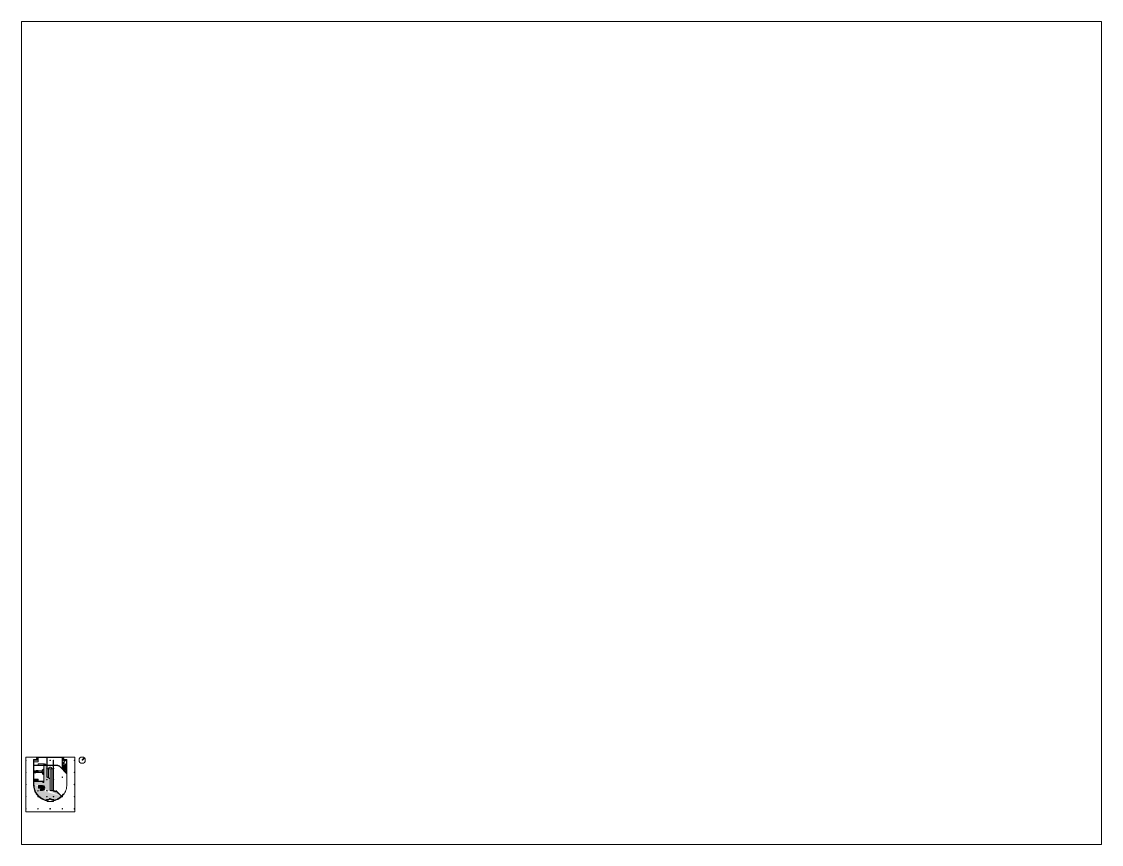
# Paper-space layout 'www.ceco.net' of a CAD drawing. Header units: metres. Extents: x 27 to 240, y 20 to 183.
# The model-space entities are those that its viewports show. They can reach past a viewport. Long polylines and large blocks are cut down to what shows.
import ezdxf

# ---------------------------------------------------------------- set-up
doc = ezdxf.new("R2010")
doc.units = ezdxf.units.M
doc.layers.add('ceco.net 270 Villa Savoye ground floor', color=7, linetype='Continuous', lineweight=15)
doc.layers.add('ceco.net 270 Villa Savoye ground floor - auxiliar', color=9, linetype='Continuous', lineweight=15)
pattern_1 = [(0, (0, 0), (0, 0.177462267526368), [0.129063467291904, -0.048398800234464]), (90, (0, 0), (-0.177462267526368, 0), [0.129063467291904, -0.048398800234464])]

msp = doc.modelspace()

# ---------------------------------------------------------------- hatches: boundary and pattern name
at = {"layer": 'ceco.net 270 Villa Savoye ground floor - auxiliar', "linetype": 'Continuous', "lineweight": 0}
h = msp.add_hatch(dxfattribs=at)
h.set_pattern_fill('ANGLE', color=256, scale=0.0254061943488, style=0)
h.set_pattern_definition(pattern_1)
edge = h.paths.add_edge_path(flags=17)
edge.add_ellipse((3.589844641325982, 12.41040265239951), major_axis=(-0.3393362009102772, 0), ratio=0.635064488573102, start_angle=0, end_angle=360)
edge = h.paths.add_edge_path(flags=16)
edge.add_arc((8.302685988177725, 6.000732238544085), 0.0501438964055634, 180, 360)
edge.add_arc((8.302685988177725, 6.000732238544085), 0.0501438964055652, 0, 180)
edge = h.paths.add_edge_path(flags=16)
edge.add_arc((10.90141459094981, 6.000732866927734), 0.0501438964055652, 180, 360)
edge.add_arc((10.90141459094981, 6.000732866927734), 0.0501438964055652, 0, 180)
edge = h.paths.add_edge_path(flags=16)
edge.add_arc((4.850738845133598, 8.292389822336727), 0.0501438964055643, 180, 360)
edge.add_arc((4.850738845133598, 8.292389822336727), 0.0501438964055643, 0, 180)
edge = h.paths.add_edge_path(flags=16)
edge.add_arc((8.302685988177725, 8.292389822336727), 0.0501438964055634, 180, 360)
edge.add_arc((8.302685988177725, 8.292389822336727), 0.0501438964055652, 0, 180)
edge = h.paths.add_edge_path(flags=16)
edge.add_spline(control_points=[(7.092544736490558, 11.67560178120666), (7.092544736490558, 11.677469904371), (7.090962097966703, 11.72751456081405), (7.068837269138681, 11.76940485698503), (7.065693826152055, 11.77519417021474), (7.038468001703485, 11.81865645495064), (6.998681131742054, 11.84451054525167), (6.993094636267223, 11.84786582443296), (6.986272787588943, 11.85154846857684), (6.963092009540188, 11.86312073905312), (6.915852493728785, 11.87534021281555), (6.84199957751016, 11.87452690106514), (6.791439038200047, 11.84815113300401), (6.758464297708421, 11.82796586440135), (6.729129648820269, 11.79380768277655), (6.718978253988836, 11.77519417021473), (6.71529552976779, 11.76940485698503), (6.692453984510326, 11.72773014024471), (6.691910646327153, 11.67553183731058), (6.692351762777263, 11.62647372661671), (6.718691889305185, 11.57581644694225), (6.738884375684347, 11.54293821130557), (6.773135810592845, 11.51280883354585), (6.791580863917949, 11.50114688949495), (6.841813767882126, 11.47560489623345), (6.912282186393918, 11.47664754301918), (6.95648990445149, 11.48455794946332), (6.986272787588943, 11.49802633307893), (6.993094636267223, 11.50114688949495), (6.998681131742054, 11.5050642564041), (7.038418459608693, 11.53294965283868), (7.065693826152055, 11.57597509666121), (7.07860248692372, 11.60099224302342), (7.091954233563406, 11.6474763050067), (7.092544736490558, 11.6738374665926), (7.092544736490558, 11.67560178120666)], knot_values=[0, 0, 0, 1, 2, 3, 4, 5, 6, 7, 8, 9, 10, 11, 12, 13, 14, 15, 16, 17, 18, 19, 20, 21, 22, 23, 24, 25, 26, 27, 28, 29, 30, 31, 32, 33, 34, 34, 34], degree=2, periodic=0)
edge = h.paths.add_edge_path(flags=16)
edge.add_arc((8.302685988177725, 12.66052720958674), 0.0501438964055634, 180, 360)
edge.add_arc((8.302685988177725, 12.66052720958674), 0.0501438964055652, 0, 180)
edge = h.paths.add_edge_path(flags=16)
edge.add_arc((8.302862993164815, 17.03190082303363), 0.0501438964055652, 180, 360)
edge.add_arc((8.302862993164815, 17.03190082303363), 0.0501438964055652, 0, 180)
edge = h.paths.add_edge_path()
edge.add_line((3.250508440415705, 10.7498621176829), (3.250508440415704, 11.95996831360112))
edge.add_line((3.250508440415704, 11.95996831360112), (4.151325405534374, 11.95996821357699))
edge.add_line((4.151325405534374, 11.95996821357699), (4.151325405534374, 12.05962358329192))
edge.add_line((4.151325405534374, 12.05962358329192), (3.250508440415705, 12.05962358329192))
edge.add_line((3.250508440415705, 12.05962358329192), (3.250508440415705, 12.76118074436845))
edge.add_line((3.250508440415705, 12.76118074436845), (4.751192452110886, 12.76118074436845))
edge.add_line((4.751192452110886, 12.76118074436845), (4.751192452110886, 12.55983526015349))
edge.add_line((4.751192452110886, 12.55983526015349), (4.850848598916191, 12.55983526015349))
edge.add_line((4.850848598916191, 12.55983526015349), (4.850848598916191, 11.95996831360112))
edge.add_line((4.850848598916191, 11.95996831360112), (7.163117344192172, 11.95996831360112))
edge.add_line((7.163117344192172, 11.95996831360112), (7.163117344192176, 18.21189638986115))
edge.add_line((7.163117344192176, 18.21189638986115), (8.302650911092877, 18.21189638986115))
edge.add_line((8.302650911092877, 18.21189638986115), (8.302650911092877, 13.75128175352723))
edge.add_line((8.302650911092877, 13.75128175352723), (9.552212927612295, 13.02893795358414))
edge.add_line((9.552212927612295, 13.02893795358414), (9.552212927612345, 8.391934855108834))
edge.add_line((9.552212927612345, 8.391934855108834), (10.80177504415595, 8.391934855108829))
edge.add_line((10.80177504415595, 8.391934855108829), (10.80177504415595, 8.192674173952184))
edge.add_line((10.80177504415595, 8.192674173952184), (11.0010357253126, 8.192674173952197))
edge.add_line((11.0010357253126, 8.192674173952197), (11.0010357253126, 8.391934855108829))
edge.add_line((11.0010357253126, 8.391934855108829), (11.56770118763463, 7.825269424999419))
edge.add_line((11.56770118763463, 7.825269424999419), (11.72861015924043, 8.058625340965003))
edge.add_line((11.72861015924043, 8.058625340965003), (11.79943914229531, 8.324142623350522))
edge.add_line((11.79943914229531, 8.324142623350522), (13.97735310878196, 6.144296223743736))
edge.add_spline(control_points=[(3.249683593967974, 10.7498621176829), (3.274523616145208, 10.49581651325073), (3.299215682922022, 10.22561036412137), (3.363758462062304, 9.69375828132809), (3.403609686282079, 9.432134726841046), (3.483425361747893, 9.060461748344292), (3.511578102452678, 8.94522701309133), (3.562546749122027, 8.763847177667348), (3.582905572749073, 8.696731365490084), (3.626634127165714, 8.563538090446523), (3.650034242040622, 8.497321757334214), (3.724644824231743, 8.299881720742718), (3.78026650512962, 8.169866019668628), (3.963165167855251, 7.785240836691561), (4.106490049145523, 7.536049980639183), (4.371391220368871, 7.138846471888347), (4.483260804075596, 6.985723655599379), (4.690100467360654, 6.724358167677958), (4.782397620805797, 6.614352339457465), (4.972983737014447, 6.400733184730287), (5.071320956499734, 6.29707631325644), (5.3751777532549, 5.997139307044522), (5.589538956329854, 5.811905625481816), (5.935912701308478, 5.556130980707659), (6.060072512667744, 5.472206043995892), (6.264127324766255, 5.347258004496274), (6.342030507914873, 5.302498672934583), (6.500680940389528, 5.216833980069458), (6.581332142345668, 5.175932119223737), (6.826840629373098, 5.058183335487228), (6.99525923653656, 4.98629732433933), (7.486563522512084, 4.793354441115948), (7.818054612553155, 4.683076784997819), (8.153218253326816, 4.572802317427262)], knot_values=[0, 0, 0, 0, 31.90571638801431, 31.90571638801431, 63.81143277602862, 63.81143277602862, 78.39637500749345, 78.39637500749345, 87.08060962636155, 87.08060962636155, 95.76484424522964, 95.76484424522964, 113.1333134829658, 113.1333134829658, 147.8702519584382, 147.8702519584382, 170.557682797846, 170.557682797846, 187.7096894227954, 187.7096894227954, 204.8616960477449, 204.8616960477449, 239.1657092976437, 239.1657092976437, 257.5786780389198, 257.5786780389198, 268.6959322039036, 268.6959322039036, 279.8131863688874, 279.8131863688874, 302.0476946988551, 302.0476946988551, 343.3500527779183, 343.3500527779183, 343.3500527779183, 343.3500527779183], degree=3, periodic=0)
edge.add_line((8.153218253326818, 4.572802317427262), (8.153218253326818, 4.877795801215805))
edge.add_line((8.153218253326818, 4.877795801215805), (8.933686278515477, 4.877795801215805))
edge.add_line((9.40069546678797, 5.239977139534159), (8.933686278515477, 4.772916238783563))
edge.add_line((8.933686278515477, 4.668036676351329), (8.933686278515477, 4.877795801215805))
edge.add_spline(control_points=[(9.593753560345263, 4.772916219725157), (9.593753560345263, 4.77696249179689), (9.592326797996, 4.886823993600123), (9.55552425056083, 4.995724801203137), (9.550143360040318, 5.010518640780722), (9.542858632567143, 5.02886076507539), (9.544108494205158, 5.025713754071917), (9.543894051850282, 5.026253695798184), (9.543846458978074, 5.026357609170377), (9.543958198560086, 5.026097413771224), (9.54373461978147, 5.026624632477521), (9.545037732399416, 5.023551776668666), (9.537442635470358, 5.04146169281549), (9.530942816927192, 5.055581086335088), (9.488265297046096, 5.142892831231948), (9.423180110266456, 5.216439061417016), (9.412494504129825, 5.227973336566507), (9.398671112410257, 5.242036693632635), (9.401042831473346, 5.239623803025081), (9.400681043789708, 5.239991871114331), (9.400680331465043, 5.239992595804515), (9.40069550125808, 5.239977162673423), (9.40069550125808, 5.239977162673423)], knot_values=[0, 0, 0, 1, 2, 3, 4, 5, 6, 7, 8, 9, 10, 11, 12, 13, 14, 15, 16, 17, 18, 19, 20, 21, 21, 21], degree=2, periodic=0)
edge.add_spline(control_points=[(9.786811619432463, 5.239977162673423), (9.783921886603595, 5.237087429844557), (9.706526732737283, 5.157673757022298), (9.656559293261335, 5.055581086335048), (9.650061447634195, 5.041461692815495), (9.642469909458494, 5.023551776668666), (9.643772411490902, 5.026624632477527), (9.643548937472206, 5.026097413771224), (9.643507606868585, 5.025984742878376), (9.64361306884028, 5.026253695798184), (9.643398626485403, 5.025713754071905), (9.644648488123412, 5.028860765075402), (9.63736376065023, 5.010518640780728), (9.631982870129711, 4.995724801203085), (9.600466435486824, 4.90262859741187), (9.59449702243576, 4.805185688790807), (9.593898099908015, 4.789590262121634), (9.59372876127691, 4.770055406329086), (9.593757815192738, 4.773407057705088), (9.593753383239111, 4.772895788808782), (9.593753374513037, 4.772894782170187), (9.593753560345263, 4.772916219725157), (9.593753560345263, 4.772916219725157)], knot_values=[0, 0, 0, 1, 2, 3, 4, 5, 6, 7, 8, 9, 10, 11, 12, 13, 14, 15, 16, 17, 18, 19, 20, 21, 21, 21], degree=2, periodic=0)
edge.add_line((9.786811635755846, 5.239977139534159), (10.25173612099414, 4.772916238783563))
edge.add_line((10.27039582353865, 4.668036676351329), (10.27039582353865, 4.877795801215805))
edge.add_line((11.05086384872732, 4.877795801215805), (10.27039582353865, 4.877795801215805))
edge.add_line((11.05086384872732, 4.57280231145669), (11.05086384872732, 4.877795801215805))
edge.add_spline(control_points=[(13.97735310878196, 6.144296223743736), (13.79083162984775, 5.964462306018868), (13.59457269336023, 5.797158722534028), (13.26816941889237, 5.556130980707659), (13.1440096075331, 5.472206043995892), (12.93995479543459, 5.347258004496274), (12.86205161228597, 5.302498672934583), (12.70340117981131, 5.216833980069458), (12.62274997785517, 5.175932119223737), (12.37724149082775, 5.058183335487228), (12.20882288366428, 4.98629732433933), (11.71751859192482, 4.79335443885236), (11.38602749568244, 4.683076781017315), (11.05086384872731, 4.57280231145669)], knot_values=[207.9011381230559, 207.9011381230559, 207.9011381230559, 207.9011381230559, 239.1657092976437, 239.1657092976437, 257.5786780389198, 257.5786780389198, 268.6959322039036, 268.6959322039036, 279.8131863688874, 279.8131863688874, 302.0476946988551, 302.0476946988551, 343.3500535233272, 343.3500535233272, 343.3500535233272, 343.3500535233272], degree=3, periodic=0)
edge.add_arc((6.553900922817476, 9.391365734072401), 0.9994313652847717, 269.9413629196299, 450.0586370803699)
edge.add_line((5.645806720532705, 8.391934955132959), (6.552878094826329, 8.391934955132964))
edge.add_line((5.645806720532705, 8.491539389460167), (5.645806720532705, 8.391934955132964))
edge.add_line((5.645806720532705, 8.491539389460172), (6.137730020524625, 9.340495240608043))
edge.add_line((5.041821880341815, 9.340495240608046), (6.552878094826331, 9.340495240608043))
edge.add_line((5.041821880341816, 10.29114032914142), (5.041821880341816, 9.340495240608046))
edge.add_line((5.041821880341817, 10.39079657597086), (5.041821880341816, 10.29114032914142))
edge.add_line((6.553900922817476, 10.39079709935717), (5.041821880341817, 10.39079657597086))
h = msp.add_hatch(dxfattribs=at)
h.set_pattern_fill('ANGLE', color=256, scale=0.0254061943488, style=0)
h.set_pattern_definition(pattern_1)
edge = h.paths.add_edge_path(flags=16)
edge.add_spline(control_points=[(14.35114870620089, 19.92846767744219), (14.35114870620089, 19.94159900873388), (14.35613667451292, 20.00624223559503), (14.39204592704936, 20.09924299305225), (14.45154363947546, 20.1774402506966), (14.53007924157961, 20.23658188590253), (14.60053884059951, 20.26321730676162), (14.64817899989711, 20.27436448469168), (14.71114851523568, 20.27764083968605), (14.70034465420386, 20.27707870605137), (14.70219830505621, 20.27717515286506), (14.70222742022683, 20.27713137309687), (14.7016553126299, 20.27717515286612), (14.70350943254669, 20.27707870604526), (14.69270283760506, 20.27764083972171), (14.75568828733797, 20.27436448448383), (14.80333840830376, 20.26321730797297), (14.87382655256579, 20.23648829168509), (14.95242900035052, 20.17736145725248), (15.01192722394162, 20.09930873045341), (15.03872685390846, 20.0292647860226), (15.04994284311537, 19.98190378016289), (15.05323944529424, 19.91929949164832), (15.05267383777984, 19.93004068948467), (15.05277088068736, 19.92819779098116), (15.05274839708092, 19.92930142612848), (15.05275666909329, 19.92810807556837), (15.05275666908103, 19.93046914676346), (15.05275666908307, 19.91894969300465), (15.05275666910614, 19.86358814034215), (15.05275666903433, 19.76011426182098), (15.05275666440829, 19.64049993957065), (15.05275667863467, 19.50925562459378), (15.05274933804315, 19.38043641190097), (15.05278810825737, 19.24196383209734), (15.05269242172597, 19.18537378007397), (15.05315107140912, 19.18261724217258), (15.0499359405068, 19.1235503376811), (15.03872803820886, 19.07563625157261), (15.01183272154037, 19.00520218806208), (14.95234237202301, 18.92660200979401), (14.87381068426553, 18.8671161154661), (14.80333840829857, 18.8403227747377), (14.75568828733887, 18.82910961206898), (14.6927028376049, 18.82581390194887), (14.70350943254671, 18.82637935639803), (14.70165531262988, 18.82628233982307), (14.70162641038017, 18.8263263782196), (14.70219830505618, 18.82628233982293), (14.70034465420417, 18.82637935639892), (14.71114851523385, 18.82581390194383), (14.64817899990778, 18.82910961209832), (14.60053884053732, 18.8403227745667), (14.53006331100776, 18.8672102824487), (14.45147054027158, 18.92668930729509), (14.39197687464335, 19.00520934271154), (14.36517826900072, 19.07567532233829), (14.35396252216492, 19.12332261657059), (14.35066593170551, 19.18630717424965), (14.35123153720917, 19.17550073253935), (14.35113449464664, 19.1773548251219), (14.35115697817312, 19.17624859644856), (14.35114870619019, 19.17744290120126), (14.35114870620238, 19.17508183000331), (14.35114870620065, 19.18660128376935), (14.35114870620095, 19.24196283698886), (14.35114870620089, 19.34543671379694), (14.35114870620089, 19.42426694072151), (14.35114870620089, 19.55311754905807), (14.35114870620089, 19.68128377370544), (14.35114870620089, 19.76011579954118), (14.35114870620089, 19.86433671578807), (14.35114870620089, 19.91864541466776), (14.35114870620089, 19.92846767744219), (14.35114870620089, 19.92846767744219)], knot_values=[0, 0, 0, 1, 2, 3, 4, 5, 6, 7, 8, 9, 10, 11, 12, 13, 14, 15, 16, 17, 18, 19, 20, 21, 22, 23, 24, 25, 26, 27, 28, 29, 30, 31, 32, 33, 34, 35, 36, 37, 38, 39, 40, 41, 42, 43, 44, 45, 46, 47, 48, 49, 50, 51, 52, 53, 54, 55, 56, 57, 58, 59, 60, 61, 62, 63, 64, 65, 66, 67, 68, 69, 70, 71, 72, 73, 73, 73], degree=2, periodic=0)
edge = h.paths.add_edge_path(flags=16)
edge.add_ellipse((15.62947632176795, 17.52510899451165), major_axis=(0.2545602338897094, -0.2243839222632417), ratio=0.635064488573102, start_angle=0, end_angle=360)
edge = h.paths.add_edge_path()
edge.add_line((14.25154426575242, 19.83816720537116), (14.25154416572829, 17.13255454708883))
edge.add_line((14.25154416572829, 17.13255454708883), (14.45288974996738, 17.13255454708883))
edge.add_line((14.45288974996738, 17.13255454708883), (14.45288974996738, 16.93120896284975))
edge.add_line((14.45288974996738, 16.93120896284975), (14.3698497308069, 16.93120896284975))
edge.add_line((14.3698497308069, 16.93120896284975), (14.71026595426976, 16.59080312368221))
edge.add_line((14.71026595426976, 16.59080312368221), (14.8576138089775, 16.7360747774073))
edge.add_line((14.8576138089775, 16.7360747774073), (15.95977625831113, 15.63391232807366))
edge.add_line((15.95977625831113, 15.63391232807366), (15.95977625831113, 16.57607453635647))
edge.add_spline(control_points=[(14.25154417571334, 19.17082894083601), (14.25160964832597, 19.16491529939645), (14.2536623593764, 19.11174541626754), (14.27674025551048, 19.0213079992343), (14.31785813246606, 18.93792691225117), (14.35435846403561, 18.89176417543052), (14.36926869789691, 18.87469302381624), (14.38938025701034, 18.85445862248337), (14.38592965898734, 18.85793029689915), (14.38644819446367, 18.85740784998775), (14.38664316075562, 18.85722089384288), (14.3863463876856, 18.85750722687359), (14.3869513841602, 18.85692445529753), (14.38342520629949, 18.86032109695682), (14.40397727698912, 18.84052401857713), (14.42128338130139, 18.82587128361046), (14.46802715335895, 18.79008209360397), (14.57325674202336, 18.7398890695342), (14.65503120194209, 18.72898320011586), (14.67760486458459, 18.72710508265666), (14.70609982196986, 18.72657069356878), (14.70121086020104, 18.72666238024109), (14.70204967342872, 18.7266466492951), (14.70174457498897, 18.72665237105403), (14.7019268320756, 18.72664895303881), (14.7019268320756, 18.72664895303881)], knot_values=[0, 0, 0, 1, 2, 3, 4, 5, 6, 7, 8, 9, 10, 11, 12, 13, 14, 15, 16, 17, 18, 19, 20, 21, 22, 23, 24, 24, 24], degree=2, periodic=0)
edge.add_line((14.70192684206064, 18.72664899851419), (14.70192684206064, 18.82629654324384))
edge.add_line((14.35114870007963, 20.30207514531937), (14.35114870007963, 19.172913781208))
edge.add_line((15.95977635833527, 20.30207504529524), (14.35114870007963, 20.30207504529524))
edge.add_line((15.95977625831113, 15.33916490618008), (15.95977625831113, 20.30207504529525))
edge.add_line((15.95977635833526, 18.20151558499615), (15.95977635833526, 18.30112872142315))
edge.add_line((15.26030477740742, 18.30112872142315), (15.26030477740742, 18.20151558499615))
edge.add_spline(control_points=[(15.26030952079533, 18.30162710725714), (15.24904767269994, 18.30192889995108), (15.22424249895122, 18.30370303147271), (15.12349264570675, 18.27721608316955), (15.04878466057623, 18.24194435124728), (14.96482332922585, 18.1815772000283), (14.91248633405133, 18.11534319528536), (14.89003122476784, 18.08122890439088), (14.87239223059343, 18.04626855660893), (14.86998882506024, 18.041505025737)], knot_values=[0.6243146683672105, 0.6243146683672105, 0.6243146683672105, 1, 2, 3, 4, 5, 6, 7, 7.508569315213519, 7.508569315213519, 7.508569315213519], degree=2, periodic=0)
edge.add_spline(control_points=[(15.26030477740742, 18.20151558499615), (15.23380096634078, 18.20186280153808), (15.13676104837583, 18.17845124483351), (15.03610550324549, 18.11356615553926), (14.98965233721568, 18.05325419710331), (14.97366652027978, 18.02858504127689), (14.96097181760569, 18.00347879400163), (14.9592426752364, 18.0000590781554)], knot_values=[1.115056811418968, 1.115056811418968, 1.115056811418968, 2, 3, 4, 5, 6, 6.508778474694226, 6.508778474694226, 6.508778474694226], degree=2, periodic=0)
edge.add_spline(control_points=[(14.95925077364551, 18.00005547721854), (14.95771850086271, 17.99645070718622), (14.94675628471817, 17.97066139036903), (14.93812811022714, 17.942354981607), (14.92186548707686, 17.86740928560835), (14.93314785208332, 17.77832312346566), (14.95480102823557, 17.70681307496328), (14.98679742376569, 17.65504034530153), (15.00423345996905, 17.631346912237), (15.02314646495343, 17.61070926579229), (15.02575780601002, 17.60785980144134)], knot_values=[12.50849264548375, 12.50849264548375, 12.50849264548375, 13, 14, 15, 16, 17, 18, 19, 20, 20.49999999999977, 20.49999999999977, 20.49999999999977], degree=2, periodic=0)
edge.add_spline(control_points=[(14.8699996948673, 18.0415006817448), (14.86789057501621, 18.03655280734779), (14.85279923873737, 18.00114939660725), (14.84127028365437, 17.96219762440287), (14.82050584836576, 17.85893159871553), (14.84806587608675, 17.69564438749553), (14.90178476570324, 17.60506149114516), (14.92551367554433, 17.57202045937581), (14.95083009077053, 17.54416407843983), (14.95518525274864, 17.53728720817463)], knot_values=[14.50838700824018, 14.50838700824018, 14.50838700824018, 15, 16, 17, 18, 19, 20, 21, 21.45654103256936, 21.45654103256936, 21.45654103256936], degree=2, periodic=0)
edge.add_line((15.02575778174202, 17.60785983719215), (15.89754284152687, 16.73815958046561))
edge.add_line((14.95518525274864, 17.53728720817463), (15.82488550947517, 16.66758695144809))
edge.add_spline(control_points=[(15.89754286375446, 16.73815956629118), (15.8981721199857, 16.73753031005994), (15.92413793075263, 16.7118424843027), (15.95580370503877, 16.69198449758758), (15.95840203229065, 16.69039282845456), (15.95977625831114, 16.68957164225343)], knot_values=[0, 0, 0, 1, 2, 3, 3.782163636007225, 3.782163636007225, 3.782163636007225], degree=2, periodic=0)
edge.add_spline(control_points=[(15.82697027919211, 16.66550219590558), (15.8278557593573, 16.66461640806834), (15.8609074241606, 16.6320011342195), (15.90308327611869, 16.60638391041975), (15.90738461705287, 16.60383965832948), (15.91283052085475, 16.60072832452686), (15.91189615148111, 16.60126214501326), (15.9120564639211, 16.60117055589753), (15.9119806402905, 16.60121399504279), (15.91203686907781, 16.60118169934565), (15.91201035859723, 16.601197196238), (15.91216487300131, 16.60110687373026), (15.91126429705739, 16.60163331188436), (15.91651323831683, 16.59856500546749), (15.9207445760267, 16.59617721663446), (15.94938471381546, 16.58043935000977), (15.95977625831113, 16.57607453635647)], knot_values=[0, 0, 0, 1, 2, 3, 4, 5, 6, 7, 8, 9, 10, 11, 12, 13, 14, 14.52435429656322, 14.52435429656322, 14.52435429656322], degree=2, periodic=0)

# ---------------------------------------------------------------- linework, layer by layer
at = {"layer": 'ceco.net 270 Villa Savoye ground floor'}
for p, q in [((4.75119235208674, 20.50342062953434), (4.75119235208674, 21.50389384148244)), ((7.455779863003312, 21.50389384148244), (4.751192452110886, 21.50389384148244)), ((4.952537936325843, 21.30254825724335), (4.751192452110886, 21.30254825724335)), ((4.751192452110886, 21.30254825724335), (4.751192452110886, 20.50342062953434)), ((14.25154416572828, 21.50389384148244), (4.952537936325843, 21.50389384148244)), ((4.952537936325843, 21.50389384148244), (4.952537936325843, 21.30254825724335)), ((4.952537936325843, 21.40219590199713), (14.25154416572828, 21.40219590199713)), ((4.952537936325843, 20.50342062953434), (4.952537936325843, 21.30254825724335)), ((4.952537936325833, 20.30207504529524), (4.952537936325833, 21.30254825724335)), ((14.25154416572828, 21.30254825724335), (4.952537936325843, 21.30254825724335)), ((10.53402643701596, 21.50389384148244), (7.555436109832752, 21.50389384148244)), ((8.302650911092877, 18.31150092421249), (8.302650911092877, 21.50389384148244)), ((8.402307157922316, 18.31150092421249), (8.402307157922316, 21.50389384148244)), ((11.33315416474912, 21.50389384148244), (10.6336309713673, 21.50389384148244)), ((14.45288964994324, 21.50389384148244), (11.43484350215877, 21.50389384148244)), ((14.25154416572828, 21.30254825724335), (14.25154416572828, 21.50389384148244)), ((14.45288964994325, 21.30254825724335), (14.25154416572829, 21.30254825724335)), ((14.25154416572829, 21.30254825724335), (14.25154416572829, 20.50342062953434)), ((14.25154416572829, 21.30254825724335), (14.25154416572829, 20.30207504529524)), ((14.45288974996738, 21.50389384148244), (14.45288974996738, 20.50342062953434)), ((14.45288964994325, 20.50342062953434), (14.45288964994325, 21.30254825724335)), ((22.07780631142114, 20.38535357220398), (22.91586737616821, 21.2234146369532)), ((3.051247759259063, 10.7498621176829), (3.051247759259063, 20.50342062953432)), ((4.952537936325843, 20.50342062953434), (3.051247759259065, 20.50342062953434)), ((3.150852293610399, 18.21189628983701), (3.150852293610399, 16.10092151634615)), ((3.211052619814455, 18.21189638986115), (8.352479034507596, 18.21189638986115)), ((4.850848598916194, 20.50342062953434), (3.250508440415708, 20.50342062953434)), ((3.250508440415708, 20.50342062953434), (3.250508440415708, 20.30207504529524)), ((3.250508440415708, 20.40172269004902), (4.850848598916194, 20.40172269004902)), ((3.250508440415708, 20.30207504529524), (4.850848598916194, 20.30207504529524)), ((3.250508440415705, 15.94111665579076), (3.250508440415705, 20.30207514531937)), ((4.850848598916193, 20.30207504529524), (3.250508440415706, 20.30207504529524)), ((3.250508440415705, 18.31150082418834), (8.352479034507596, 18.31150082418834)), ((4.186611720043134, 21.06800126157795), (4.751192452110886, 20.50342062953434)), ((4.751192452110886, 20.50342062953434), (4.952537936325843, 20.50342062953434)), ((4.850848598916194, 20.30207504529524), (4.850848598916194, 20.50342062953434)), ((4.850848598916191, 19.67316759133338), (4.850848598916191, 20.30207504529524)), ((4.952537936325841, 19.67316759133338), (4.850848598916191, 19.67316759133338)), ((4.850848598916191, 18.26171591120021), (4.850848598916191, 18.89270816822038)), ((4.952537936325841, 18.89270816822038), (4.850848598916191, 18.89270816822038)), ((4.902709812911123, 18.89270816822038), (7.163117344192164, 18.89270816822038)), ((4.952537936325841, 19.67316759133338), (4.952537936325841, 20.50342052951019)), ((4.952537936325841, 18.26171591120021), (4.952537936325841, 18.89270816822038)), ((7.061428006782524, 12.05962446040643), (7.061428006782524, 18.89270816822038)), ((7.163117344192176, 18.89270816822038), (7.061428006782524, 18.89270816822038)), ((7.163117344192176, 11.95996831360112), (7.163117344192176, 18.89270816822038)), ((7.497320586687016, 18.87816635931442), (8.06190121873063, 18.31150092421249)), ((8.302650911092877, 13.75128175352723), (8.302650911092877, 18.21189638986115)), ((8.402307157922316, 18.21189638986115), (8.302650911092877, 18.21189638986115)), ((8.352479034507597, 18.31150082418834), (12.00771163395754, 18.31150082418834)), ((8.352479034507597, 18.21189638986115), (10.80177504415595, 18.21189638986115)), ((8.402307157922316, 13.69316623038149), (8.402307157922316, 18.21189638986115)), ((8.402307157922317, 16.93120896284975), (9.552212927612347, 16.93120896284975)), ((8.97725999275526, 16.93120896284975), (8.97725999275526, 13.67654822049289)), ((9.552212927612345, 8.391934855108834), (9.552212927612345, 17.01216249675639)), ((9.651869174441787, 17.01216249675639), (9.552212927612345, 17.01216249675639)), ((9.651869174441787, 8.391934855108834), (9.651869174441787, 17.01216249675639)), ((10.80177504415595, 16.93120896284975), (9.651869174441789, 16.93120896284975)), ((10.22682210929887, 8.391934855108829), (10.22682210929887, 16.93120896284975)), ((10.80177504415596, 18.31150092421248), (10.80177504415596, 20.30207504529524)), ((10.90137947848315, 20.30207504529524), (10.80177504415596, 20.30207504529524)), ((10.90137947848315, 18.31150092421248), (10.80177504415596, 18.31150092421248)), ((10.80177504415596, 8.192674173952184), (10.80177504415596, 18.21189638986114)), ((10.90137947848315, 18.31150092421248), (10.90137947848315, 20.30207504529524)), ((10.90137947848315, 8.192674173952184), (10.90137947848315, 18.21189638986114)), ((10.90137957850729, 18.21189638986115), (12.00770679038033, 18.21189638986115)), ((13.50636245504838, 17.65144225353173), (16.16112184255022, 14.99875906701253)), ((13.57901978710008, 17.72201478252511), (14.71026595426976, 16.59080312368221)), ((14.25154426575242, 20.50342062953433), (14.25154426575242, 19.172913781208)), ((14.25154416572829, 20.50342062953434), (14.45288964994325, 20.50342062953434)), ((16.16112184255023, 20.50342062953434), (14.25154426575243, 20.50342062953434)), ((14.35114870007963, 20.30207514531937), (14.35114870007963, 19.172913781208)), ((15.95977635833527, 20.30207504529524), (14.35114870007963, 20.30207504529524)), ((15.017470382011, 21.06800126157795), (14.45288964994325, 20.50342062953434)), ((14.45288974996739, 20.40172269004902), (15.95977635833527, 20.40172269004902)), ((14.70192684206064, 18.72664899851419), (14.70192684206064, 18.82629654324384)), ((14.95518525274864, 17.53728720817463), (15.82488550947517, 16.66758695144809)), ((15.02575778174202, 17.60785983719215), (15.89754284152687, 16.73815958046561)), ((15.26030477740742, 18.30112872142315), (15.26030477740742, 18.20151558499615)), ((15.26030477740742, 18.20151558499615), (15.95977635833526, 18.20151558499615)), ((15.95977635833526, 18.30112872142315), (15.26030952079533, 18.30162710725714)), ((15.46576825528503, 18.79722152750756), (15.95977635833526, 18.30112872142315)), ((15.95977625831113, 15.33916490618008), (15.95977625831113, 20.30207504529525)), ((15.95977635833526, 18.20151558499615), (15.95977635833526, 18.30112872142315)), ((16.06151730819889, 17.90052245602743), (16.06151730819889, 18.20151548497203)), ((16.16112184255022, 14.9987589669884), (16.16112184255022, 20.50342062953434)), ((22.07780631142114, 20.38535357220398), (22.21926180055175, 20.24389808307375)), ((22.14853405598645, 20.31462582763886), (22.9900712042001, 21.15616297585469)), ((22.21926180055175, 20.24389808307375), (23.0584160110371, 21.08305229356126)), ((3.150852293610399, 15.50105446976965), (3.150852293610399, 12.8608369911979)), ((4.001892847792454, 16.10092151634615), (3.2505084404157, 16.10092151634615)), ((3.250508440415703, 15.94111665579076), (4.001892747768315, 15.94111665579076)), ((3.250508440415705, 12.86083699119789), (3.250508440415705, 15.84146050898545)), ((3.250508440415703, 15.84146040896131), (4.001892747768315, 15.84146040896131)), ((4.952537936325844, 12.8608369911979), (3.250508440415707, 12.8608369911979)), ((3.250508440415705, 12.05962456043056), (3.250508440415705, 12.76118074436845)), ((4.751192452110886, 12.76118074436845), (3.250508440415707, 12.76118074436845)), ((4.001892847792456, 15.94111665579076), (4.001892847792456, 16.10092151634615)), ((4.101549094621899, 16.10092151634615), (4.001892847792456, 16.10092151634615)), ((4.001892847792456, 15.50105456979378), (4.001892847792456, 15.84146040896132)), ((4.101549094621899, 15.50105456979378), (4.001892847792456, 15.50105456979378)), ((4.101549094621899, 15.7605156771786), (4.101549094621899, 16.10092151634615)), ((4.850848598916189, 15.76051557715446), (4.101548994597756, 15.76051557715446)), ((4.850848598916189, 15.66090254075161), (4.101548994597756, 15.66090254075161)), ((4.101549094621899, 15.50105456979378), (4.101549094621899, 15.66090254075161)), ((4.10154899459776, 15.50105456979378), (4.850848598916191, 15.50105456979378)), ((6.411732936815423, 16.10092151634615), (4.850848698940325, 16.10092151634615)), ((4.850848598916191, 15.7605156771786), (4.850848598916191, 16.10092151634615)), ((4.952537936325841, 16.00131698199481), (4.850848598916191, 16.10092151634615)), ((4.850848598916191, 15.50105456979378), (4.850848598916191, 15.66090254075161)), ((4.952537936325841, 15.50105456979378), (4.850848598916191, 15.50105456979378)), ((6.312128502488222, 16.00131708201895), (4.95253793632584, 16.00131708201895)), ((4.952537936325841, 15.50105456979378), (4.952537936325841, 16.00131698199481)), ((4.95253793632584, 12.05962456043057), (4.952537936325841, 12.8608369911979)), ((7.061428006782524, 15.50105456979378), (6.312128402464091, 15.50105456979378)), ((6.312128502488222, 15.50105456979378), (6.312128502488222, 16.00131698199481)), ((6.411732936815423, 15.60071081662322), (6.411732936815423, 16.10092151634615)), ((7.061428006782524, 15.60071081662322), (6.411732936815427, 15.60071081662322)), ((6.496847374738907, 16.33546851201155), (7.061428006782523, 16.90213404713762)), ((6.496847374738907, 14.93647383772603), (7.061428006782523, 15.50105446976964)), ((8.402307157922316, 13.69316623038149), (8.302650911092877, 13.75128175352723)), ((8.402307157922317, 13.69316623038149), (9.552212927612347, 13.02893795358411)), ((14.7102660542939, 16.59080312368221), (14.85761390900164, 16.7360747774073)), ((14.78083858328728, 16.52023049466468), (14.7102660542939, 16.59080312368221)), ((14.78083858328728, 16.52023049466468), (14.92818643799503, 16.66550214838977)), ((14.78083858328728, 16.52023059468882), (15.95977635833526, 15.33916490618008)), ((14.8576138089775, 16.7360747774073), (15.95977635833527, 15.63391222804953)), ((14.92818643799503, 16.66550214838977), (14.85761390900164, 16.7360747774073)), ((16.16112184255023, 10.7498621176829), (16.16112184255023, 15.44086284566538)), ((7.061428006782519, 12.05962456043057), (3.250508440415704, 12.05962456043057)), ((3.250508440415705, 10.7498621176829), (3.250508440415705, 11.95996831360112)), ((7.163117344192172, 11.95996831360112), (3.250508440415704, 11.95996831360112)), ((4.356840495865959, 12.55570876443931), (4.850848598916191, 12.05962446040643)), ((4.850848598916191, 12.00979643701584), (4.850848598916191, 12.55983526015349)), ((6.553900922817476, 10.39079709935717), (5.041821880341817, 10.39079657597086)), ((5.041821880341817, 10.39079657597086), (5.041821880341816, 10.29114032914142)), ((5.041821880341816, 10.29114032914142), (6.55084490421568, 10.29114032914143)), ((5.041821880341816, 10.29114032914142), (5.041821880341816, 9.340495240608046)), ((5.041821880341813, 9.865620052050408), (6.552878094826331, 9.865620052050408)), ((6.552878094826329, 9.440151387413353), (5.041821880341816, 9.440151387413353)), ((5.041821880341815, 9.340495240608046), (6.552878094826331, 9.340495240608043)), ((5.344856701966423, 10.29114032914142), (5.344856701966423, 9.440151387413353)), ((5.645806720532716, 10.29114032914142), (5.645806720532716, 9.440151387413353)), ((5.645806720532705, 8.491539389460172), (6.137730020524625, 9.340495240608043)), ((6.552878094826331, 8.491539389460172), (5.645806720532704, 8.491539389460177)), ((5.645806720532705, 8.491539389460167), (5.645806720532705, 8.391934955132964)), ((6.552878094826331, 8.914974963517022), (5.891164385059524, 8.914974963517022)), ((5.94889325463543, 10.29114032914142), (5.94889325463543, 9.440151387413353)), ((5.94889325463543, 9.012546307264005), (5.94889325463543, 8.491539389460172)), ((6.249843273201721, 10.29114032914143), (6.249843273201721, 9.440151387413353)), ((6.249843273201721, 9.340495240608043), (6.249843273201721, 8.491539389460172)), ((6.550844904214161, 10.29114032914142), (6.552878094826329, 9.440151387413353)), ((6.552878094826331, 9.340495240608043), (6.552878094826331, 8.491539389460172)), ((6.613078421030385, 9.494097404466594), (7.001227680578472, 10.16870648612898)), ((6.613078421030385, 9.28654912353066), (7.001227680578472, 8.611940041868271)), ((6.65665213527016, 9.450523590202677), (7.331261316956686, 9.840705940330972)), ((6.65665213527016, 9.330122937794577), (7.331261316956686, 8.939888875188169)), ((6.671193944176122, 9.390323263998626), (7.451661969364791, 9.390323263998626)), ((5.645806720532705, 8.391934955132959), (6.552878094826329, 8.391934955132964)), ((8.153218253326818, 4.572802317427262), (8.153218253326818, 4.877795801215805)), ((8.153218253326818, 4.877795801215805), (8.933686278515477, 4.877795801215805)), ((8.15321825332682, 4.363043192562785), (8.362977378191294, 4.363043192562785)), ((8.362977378191294, 4.363043192562785), (8.362977378191294, 4.668036676351329)), ((8.362977378191294, 4.668036676351329), (8.933686278515477, 4.668036676351329)), ((9.40069546678797, 5.239977139534159), (8.933686278515477, 4.772916238783563)), ((8.933686278515477, 4.668036676351329), (8.933686278515477, 4.877795801215805)), ((9.651869174441787, 8.391934855108834), (9.552212927612345, 8.391934855108834)), ((9.651869174441789, 8.391934855108829), (10.80177504415595, 8.391934855108829)), ((9.786811635755846, 5.239977139534159), (10.25173612099414, 4.772916238783563)), ((11.05086384872732, 4.877795801215805), (10.27039582353865, 4.877795801215805)), ((10.27039582353865, 4.668036676351329), (10.27039582353865, 4.877795801215805)), ((10.84110472386284, 4.668036676351334), (10.27039582353865, 4.668036676351329)), ((10.90137947848315, 8.192674173952184), (10.80177504415596, 8.192674173952184)), ((10.84110472386284, 4.363043192562785), (10.84110472386284, 4.668036676351334)), ((11.05086384872732, 4.363043192562785), (10.84110472386284, 4.363043192562785)), ((11.56770116041452, 7.825269420006895), (11.0010357253126, 8.391934855108829)), ((11.05086384872732, 4.57280231145669), (11.05086384872732, 4.877795801215805)), ((11.79943914229531, 8.324142623350522), (11.83753457061283, 8.427221169617596)), ((11.79943914229531, 8.324142623350529), (14.11660170441422, 6.004924074746972)), ((11.83753457061283, 8.427221169617596), (14.18717433343174, 6.075496603740361)), ((14.99255637031571, 7.028226595356199), (14.81689503903211, 7.144562528229616))]:
    msp.add_line(p, q, dxfattribs=at)
at = {"layer": 'ceco.net 270 Villa Savoye ground floor', "linetype": 'Continuous', "lineweight": 0}
for p, q in [((7.163117344192172, 18.21189638986115), (8.302650911092877, 18.21189638986115)), ((8.302650911092877, 18.21189638986115), (8.302650911092877, 13.75128175352723)), ((8.302650911092877, 13.75128175352723), (9.552212927612347, 13.02893795358411)), ((9.552212927612347, 13.02893795358411), (9.552212927612345, 8.391934855108834)), ((3.250508440415705, 10.7498621176829), (3.250508440415704, 11.95996831360112)), ((8.362977378191294, 4.363043192562785), (8.362977378191294, 4.100181693149086)), ((10.84110472386284, 4.363043192562785), (10.84110472386284, 4.100181693149085)), ((8.362977378191294, 4.100181693149086), (10.84110472386284, 4.100181693149085))]:
    msp.add_line(p, q, dxfattribs=at)
at = {"layer": 'ceco.net 270 Villa Savoye ground floor', "flags": 128}
for points in [[(19.20408210205412, 0), (19.20408210205412, 21.50389384148244), (0, 21.50389384148244), (0, 0), (19.20408210205412, 0)], [(3.250508440415705, 16.10092151634615), (3.250508440415705, 18.21189628983701), (3.051247759259063, 18.21189628983701), (3.051247759259063, 16.10092151634615), (3.250508440415705, 16.10092151634615)], [(4.850848598916191, 19.67316759133339), (4.850848598916191, 20.25224702190465), (3.2505084404157, 20.25224702190465), (3.2505084404157, 19.67316759133339), (4.850848598916191, 19.67316759133339)], [(8.06190121873063, 18.21189638986115), (8.06190121873063, 18.31150092421249), (7.262773591021614, 18.31150092421249), (7.262773591021614, 18.21189638986115), (8.06190121873063, 18.21189638986115)], [(11.0010357253126, 16.93120896284975), (11.0010357253126, 17.13255454708883), (10.80177504415595, 17.13255454708883), (10.80177504415595, 16.93120896284975), (11.0010357253126, 16.93120896284975)], [(14.45288974996738, 16.93120896284975), (14.45288974996738, 17.13255454708883), (14.25154416572829, 17.13255454708883), (14.25154416572829, 16.93120896284975), (14.45288974996738, 16.93120896284975)], [(15.95977635833527, 20.30207504529524), (15.95977635833527, 20.50342062953434), (14.45288974996739, 20.50342062953434), (14.45288974996739, 20.30207504529524), (15.95977635833527, 20.30207504529524)], [(16.16112184255022, 17.90052245602743), (16.16112184255022, 18.20151548497203), (15.95977625831113, 18.20151548497203), (15.95977625831113, 17.90052245602743), (16.16112184255022, 17.90052245602743)], [(3.250508440415705, 12.8608369911979), (3.250508440415705, 15.50105446976965), (3.051247759259063, 15.50105446976965), (3.051247759259063, 12.8608369911979), (3.250508440415705, 12.8608369911979)], [(4.751192452110886, 12.76118074436845), (4.751192452110886, 12.55983526015349), (4.850848598916191, 12.55983526015349)], [(6.312128402464083, 15.50105456979378), (6.312128402464083, 16.00131698199482), (4.952537936325835, 16.00131698199482), (4.952537936325835, 15.50105456979378), (6.312128402464083, 15.50105456979378)], [(4.952537936325835, 12.55983526015349), (4.952537936325835, 12.76118074436845)], [(7.061428006782519, 15.60071071659908), (7.061428006782519, 16.10092151634615), (6.411732936815426, 16.10092151634615), (6.411732936815426, 15.60071071659908), (7.061428006782519, 15.60071071659908)], [(7.163117344192173, 16.10092151634616), (7.163117344192173, 16.90213404713762), (7.061428006782523, 16.90213404713762), (7.061428006782523, 16.10092151634616), (7.163117344192173, 16.10092151634616)], [(7.163117344192173, 14.70192684206063), (7.163117344192173, 15.50105446976964), (7.061428006782523, 15.50105446976964), (7.061428006782523, 14.70192684206063), (7.163117344192173, 14.70192684206063)], [(8.97725999275526, 13.36104779094497), (8.950261178001654, 13.67862442147554), (9.004258907533007, 13.67862442147554), (8.97725999275526, 13.36104779094497)], [(9.651869174441789, 12.55983526015349), (9.651869174441789, 12.76118074436845), (9.552212927612347, 12.76118074436845), (9.552212927612347, 12.55983526015349), (9.651869174441789, 12.55983526015349)], [(11.0010357253126, 12.55983526015349), (11.0010357253126, 12.76118074436845), (10.80177504415595, 12.76118074436845), (10.80177504415595, 12.55983526015349), (11.0010357253126, 12.55983526015349)], [(4.850848598916191, 11.95996821357699), (4.850848598916191, 12.05962446040643), (4.151325405534374, 12.05962446040643), (4.151325405534374, 11.95996821357699), (4.850848598916191, 11.95996821357699)], [(5.891164385059522, 8.914974963517022), (6.208741015590094, 8.941973778270622), (6.208741015590094, 8.88797604873927), (5.891164385059522, 8.914974963517022)], [(11.0010357253126, 8.192674173952197), (11.0010357253126, 8.391934855108829), (10.80177504415595, 8.391934855108829), (10.80177504415595, 8.192674173952197), (11.0010357253126, 8.192674173952197)]]:
    msp.add_lwpolyline(points, dxfattribs=at)
at = {"layer": 'ceco.net 270 Villa Savoye ground floor', "const_width": 0.1002877928111281, "flags": 128}
for points in [[(0.0509165772229976, 20.25227643499947, 1), (0.1512043700341257, 20.25227643499947, 1)], [(8.25271909675925, 17.03190082303363, 1), (8.35300688957038, 17.03190082303363, 1)], [(9.551872310480244, 20.25227643499947, 1), (9.652160103291372, 20.25227643499947, 1)], [(19.05326601101587, 20.25227643499948, 1), (19.153553803827, 20.25227643499948, 1)], [(0.0509165772229976, 15.50103237364597, 1), (0.1512043700341257, 15.50103237364597, 1)], [(8.252542091772161, 12.66052720958674, 1), (8.35282988458329, 12.66052720958674, 1)], [(14.30199832166667, 13.60082595601505, 1), (14.40228611447779, 13.60082595601505, 1)], [(19.05326601101587, 15.50103237364598, 1), (19.153553803827, 15.50103237364598, 1)], [(0.0509165772229976, 10.74983994172226, 1), (0.1512043700341257, 10.74983994172226, 1)], [(19.05326601101587, 10.75194692074122, 1), (19.153553803827, 10.75194692074122, 1)], [(0.0509165772229976, 6.000732238544085, 1), (0.1512043700341257, 6.000732238544085, 1)], [(4.800594948728034, 8.292389822336727, 1), (4.900882741539162, 8.292389822336727, 1)], [(4.801722255109257, 6.000732238544085, 1), (4.902010047920386, 6.000732238544085, 1)], [(8.252542091772161, 8.292389822336727, 1), (8.35282988458329, 8.292389822336727, 1)], [(8.252542091772161, 6.000732238544085, 1), (8.35282988458329, 6.000732238544085, 1)], [(10.85127069454424, 6.000732866927734, 1), (10.95155848735537, 6.000732866927734, 1)], [(14.30206804270619, 6.000732238544085, 1), (14.40235583551732, 6.000732238544085, 1)], [(19.05326601101587, 6.000732238544085, 1), (19.153553803827, 6.000732238544085, 1)], [(0.0509165772229976, 1.248817332192394, 1), (0.1512043700341257, 1.248817332192394, 1)], [(4.801722255109257, 1.248553428105226, 1), (4.902010047920386, 1.248553428105226, 1)], [(9.551872310480244, 1.249537763629081, 1), (9.652160103291372, 1.249537763629081, 1)], [(14.30206804270619, 1.248447233513824, 1), (14.40235583551732, 1.248447233513824, 1)], [(19.05326601101587, 1.249539806620373, 1), (19.153553803827, 1.249539806620373, 1)]]:
    msp.add_lwpolyline(points, format="xyb", close=True, dxfattribs=at)
at = {"layer": 'ceco.net 270 Villa Savoye ground floor'}
for centre, radius in [((22.14134569087156, 20.29426329809333), 1.209630543389111), ((0.1010604736285616, 20.25227643499947), 0.1002877928111288), ((8.302580341875032, 17.03189615824464), 0.1006585344663406), ((9.602016206885807, 20.25227643499947), 0.1002877928111288), ((19.10340990742144, 20.25227643499948), 0.1002877928111288), ((0.1010604736285616, 15.50103237364597), 0.1002877928111288), ((8.302473906105787, 12.66052254479776), 0.1006585845881209), ((14.35214221807223, 13.60082129122607), 0.100622966053011), ((19.10340990742144, 15.50103237364598), 0.1002877928111288), ((0.1010604736285616, 10.74983994172226), 0.1002877928111288), ((19.10340990742144, 10.75194692074122), 0.1002877928111288), ((0.1010604736285616, 6.000732238544085), 0.1002877928111288), ((4.850738845133598, 8.292389822336727), 0.1002877928111288), ((4.850738845133598, 8.292385157547743), 0.0996211011796675), ((4.850738845133598, 8.292385157547743), 0.0995392199561693), ((4.851866151514823, 6.000732238544085), 0.1002877928111288), ((8.302685988177727, 8.292389822336727), 0.1002877928111288), ((8.302685988177727, 6.000732238544085), 0.1002877928111288), ((8.302685988177727, 8.292385157547743), 0.0996211011796675), ((8.302685988177727, 6.0007275737551), 0.0996211011796675), ((10.90141459094981, 6.000732866927734), 0.1002877928111288), ((10.90141459094981, 6.000732866927734), 0.0996211010724313), ((14.35221193911176, 6.000732238544085), 0.1002877928111288), ((19.10340990742144, 6.000732238544085), 0.1002877928111288), ((0.1010604736285616, 1.248817332192394), 0.1002877928111288), ((4.851866151514823, 1.248553428105226), 0.100676584212705), ((4.851866151514823, 1.248553428105226), 0.1002877928111288), ((9.602016206885807, 1.249537763629081), 0.1002877928111288), ((9.602016206885807, 1.249537763629081), 0.0996293755447723), ((14.35221193911176, 1.248447233513824), 0.1006836592454643), ((14.35221193911176, 1.248447233513824), 0.1002877928111288), ((19.10340990742144, 1.248475677222801), 0.1006778185278951), ((19.10340990742144, 1.249539806620373), 0.1002877928111288)]:
    msp.add_circle(centre, radius, dxfattribs=at)
for centre, radius, start, end in [((6.551861499524142, 9.391339859300802), 0.8998010441155564, 270.0647327907215, 90.06473279072495), ((6.553900922817476, 9.391365734072401), 0.9994313652847717, 269.9413629196299, 90.05863708037002), ((6.552903954237455, 9.390297466953548), 0.4753225535867072, 269.9968828848795, 90.00311711512065), ((6.550799121977995, 9.390323263766401), 0.1204186360660196, 270.9892346567827, 89.0107653432187)]:
    msp.add_arc(centre, radius, start, end, dxfattribs=at)
at = {"layer": 'ceco.net 270 Villa Savoye ground floor', "linetype": 'Continuous', "lineweight": 0}
for centre, major_axis in [((15.62947632176795, 17.52510899451165), (0.2545602338897094, -0.2243839222632417)), ((3.589844641325982, 12.41040265239951), (-0.3393362009102772, 0))]:
    msp.add_ellipse(centre, major_axis=major_axis, ratio=0.635064488573102, dxfattribs=at)
at = {"layer": 'ceco.net 270 Villa Savoye ground floor'}
for points in [[(4.751192409696137, 21.30254829160493), (4.745988198473711, 21.30254829160493), (4.615223092108011, 21.30074884636458), (4.485190110904166, 21.25723280732774), (4.466177843916458, 21.25034805596767), (4.442623325900761, 21.24097534559982), (4.446664642282007, 21.24258344846658), (4.446056748170772, 21.24234225350339), (4.445835686834958, 21.2422456897024), (4.446173568370104, 21.2423915904923), (4.445485514410951, 21.24209357582198), (4.449495786767215, 21.243830532609), (4.426122206588784, 21.23370680655718), (4.40773823502808, 21.22505466133108), (4.303761687727718, 21.17305448996641), (4.216836661835548, 21.09676768648105), (4.201998566615907, 21.08309900678726), (4.183971769946676, 21.0654109098479), (4.187064679282832, 21.06844570749756), (4.186534019935129, 21.06792501853899), (4.186727034701319, 21.06811440681233), (4.18661173319735, 21.06800127167153), (4.18661173319735, 21.06800127167153)], [(15.01747036885678, 21.06800127167153), (15.01377030476138, 21.07169918206257), (14.91954105956004, 21.16335260300312), (14.79634386702634, 21.22505466133079), (14.7779598954653, 21.23370680655723), (14.75458631528693, 21.24383053260899), (14.75859658764318, 21.24209357582198), (14.757993686324, 21.24235541119947), (14.7577703277338, 21.24244346705704), (14.7581109343099, 21.24230750911131), (14.75741691034962, 21.24258363802178), (14.7614619784224, 21.2409742407912), (14.73788559394603, 21.25035449526421), (14.71886354956081, 21.25724330492158), (14.60918272570846, 21.2940298694427), (14.49440400804562, 21.30152769499066), (14.47434632594478, 21.30234987559304), (14.44920831604025, 21.3025823344106), (14.45352131667772, 21.30254245078289), (14.45278132275738, 21.30254929373158), (14.45305047801515, 21.3025468047711), (14.45288969235799, 21.30254829160493), (14.45288969235799, 21.30254829160493)], [(7.497320576593434, 18.87816636543568), (7.493553316921912, 18.87446845504465), (7.400283431936746, 18.78027223894283), (7.339785877942353, 18.65704439499868), (7.331344314172315, 18.63865791042963), (7.321537765157629, 18.61528196556564), (7.323220302968428, 18.6192926436378), (7.322966912919237, 18.61868966426898), (7.322878623761458, 18.61846649393879), (7.323014306631114, 18.61880685418105), (7.322738399798378, 18.61811335401405), (7.32434650266514, 18.62215536919592), (7.314973792297297, 18.5985967782717), (7.308089040937217, 18.57955871026717), (7.271310367256091, 18.46962087323193), (7.263795678870291, 18.3535210286463), (7.262972299520955, 18.33322652706798), (7.262739457775936, 18.30777337534512), (7.26277940710361, 18.31214044577048), (7.262772552882596, 18.31139117494117), (7.26277504594311, 18.31166370445481), (7.262773556660025, 18.31150090311364), (7.262773556660025, 18.31150090311364)], [(10.22682208095002, 16.93120900454818), (10.22682208095002, 16.95473391730374), (10.21793890178892, 17.07054598857971), (10.15398516486129, 17.23717624508812), (10.04801759944554, 17.37729259169247), (9.908138140166349, 17.48327065730065), (9.78263750411715, 17.53100192997194), (9.697780372151978, 17.55097833849544), (9.58561479099646, 17.55684989492628), (9.60485936267272, 17.55584249512885), (9.60155751377079, 17.55601533748266), (9.602504841297867, 17.55597414419557), (9.601958084694775, 17.55598568315693), (9.602524606429993, 17.55601533748454), (9.599222757528727, 17.5558424951179), (9.618467329201144, 17.55684989499018), (9.506301748067903, 17.55097833812311), (9.42144461597295, 17.53100193214205), (9.295915687469812, 17.48310283969732), (9.155934353049238, 17.37715135991319), (9.049974019783495, 17.23729390179672), (9.002246105817111, 17.11179582032284), (8.982271274694487, 17.02694197296968), (8.97640024717721, 16.91478382389951), (8.977407556249045, 16.93402712001863), (8.977234729335317, 16.93072549237411), (8.977293748399452, 16.93185297286589), (8.97726003925086, 16.93120900454818), (8.97726003925086, 16.93120900454818)], [(13.57901978710008, 17.72201478252511), (13.5601506239349, 17.73691915752088), (13.30630648888651, 17.95122000656695), (12.98793596939023, 18.10108214863118), (12.91908853142325, 18.13096311935062), (12.83136328025923, 18.16496254523685), (12.84641455415945, 18.15912916586291), (12.84383216192216, 18.16013001622035), (12.84378662232708, 18.1601316262936), (12.84459173062128, 18.15984563695668), (12.84198748215573, 18.16078664263638), (12.85716614358241, 18.15530206385965), (12.76869842348791, 18.18726853084032), (12.69717947757114, 18.20995342956146), (12.43497636737054, 18.28461886164808), (12.16281550016094, 18.30674078463922), (12.08793046292148, 18.31057524803783), (11.99394818548001, 18.31165966277738), (12.01007299504355, 18.31147360662255), (12.00730641510381, 18.31150552881199), (12.00825118091231, 18.31149462762938), (12.00771157135563, 18.31150085391558), (12.00771157135563, 18.31150085391558)], [(13.50636245504838, 17.65144225353173), (13.49639275155926, 17.66165678381273), (13.25225861579564, 17.8665694271583), (12.94677408725831, 18.01012772509628), (12.88073037192858, 18.03876028949215), (12.79660403707024, 18.0713549749555), (12.81103783453871, 18.06576261093974), (12.80856138458618, 18.06672210957099), (12.80851774404463, 18.06672369219349), (12.80928977287431, 18.06644945551847), (12.80679249451617, 18.06735174846473), (12.82134768891733, 18.06209280385801), (12.73651380086854, 18.09274417855214), (12.66795266309988, 18.11449756110026), (12.41664954148806, 18.1861049723427), (12.15613442000389, 18.20732936089138), (12.0844663702248, 18.21100822618172), (11.99454252982412, 18.21204870984669), (12.00997102167554, 18.21187019107264), (12.00732391096776, 18.21190082005199), (12.00822787895079, 18.2118903604907), (12.00771157135563, 18.21189633454181), (12.00771157135563, 18.21189633454181)], [(14.25154417571334, 19.17082894083601), (14.25160964832597, 19.16491529939645), (14.2536623593764, 19.11174541626754), (14.27674025551048, 19.0213079992343), (14.31785813246606, 18.93792691225117), (14.35435846403561, 18.89176417543052), (14.36926869789691, 18.87469302381624), (14.38938025701034, 18.85445862248337), (14.38592965898734, 18.85793029689915), (14.38644819446367, 18.85740784998775), (14.38664316075562, 18.85722089384288), (14.3863463876856, 18.85750722687359), (14.3869513841602, 18.85692445529753), (14.38342520629949, 18.86032109695682), (14.40397727698912, 18.84052401857713), (14.42128338130139, 18.82587128361046), (14.46802715335895, 18.79008209360397), (14.57325674202336, 18.7398890695342), (14.65503120194209, 18.72898320011586), (14.67760486458459, 18.72710508265666), (14.70609982196986, 18.72657069356878), (14.70121086020104, 18.72666238024109), (14.70204967342872, 18.7266466492951), (14.70174457498897, 18.72665237105403), (14.7019268320756, 18.72664895303881), (14.7019268320756, 18.72664895303881)], [(14.35114870620089, 19.92846767744219), (14.35114870620089, 19.94159900873388), (14.35613667451292, 20.00624223559503), (14.39204592704936, 20.09924299305225), (14.45154363947546, 20.1774402506966), (14.53007924157961, 20.23658188590253), (14.60053884059951, 20.26321730676162), (14.64817899989711, 20.27436448469168), (14.71114851523568, 20.27764083968605), (14.70034465420386, 20.27707870605137), (14.70219830505621, 20.27717515286506), (14.70222742022683, 20.27713137309687), (14.7016553126299, 20.27717515286612), (14.70350943254669, 20.27707870604526), (14.69270283760506, 20.27764083972171), (14.75568828733797, 20.27436448448383), (14.80333840830376, 20.26321730797297), (14.87382655256579, 20.23648829168509), (14.95242900035052, 20.17736145725248), (15.01192722394162, 20.09930873045341), (15.03872685390846, 20.0292647860226), (15.04994284311537, 19.98190378016289), (15.05323944529424, 19.91929949164832), (15.05267383777984, 19.93004068948467), (15.05277088068736, 19.92819779098116), (15.05274839708092, 19.92930142612848), (15.05275666909329, 19.92810807556837), (15.05275666908103, 19.93046914676346), (15.05275666908307, 19.91894969300465), (15.05275666910614, 19.86358814034215), (15.05275666903433, 19.76011426182098), (15.05275666440829, 19.64049993957065), (15.05275667863467, 19.50925562459378), (15.05274933804315, 19.38043641190097), (15.05278810825737, 19.24196383209734), (15.05269242172597, 19.18537378007397), (15.05315107140912, 19.18261724217258), (15.0499359405068, 19.1235503376811), (15.03872803820886, 19.07563625157261), (15.01183272154037, 19.00520218806208), (14.95234237202301, 18.92660200979401), (14.87381068426553, 18.8671161154661), (14.80333840829857, 18.8403227747377), (14.75568828733887, 18.82910961206898), (14.6927028376049, 18.82581390194887), (14.70350943254671, 18.82637935639803), (14.70165531262988, 18.82628233982307), (14.70162641038017, 18.8263263782196), (14.70219830505618, 18.82628233982293), (14.70034465420417, 18.82637935639892), (14.71114851523385, 18.82581390194383), (14.64817899990778, 18.82910961209832), (14.60053884053732, 18.8403227745667), (14.53006331100776, 18.8672102824487), (14.45147054027158, 18.92668930729509), (14.39197687464335, 19.00520934271154), (14.36517826900072, 19.07567532233829), (14.35396252216492, 19.12332261657059), (14.35066593170551, 19.18630717424965), (14.35123153720917, 19.17550073253935), (14.35113449464664, 19.1773548251219), (14.35115697817312, 19.17624859644856), (14.35114870619019, 19.17744290120126), (14.35114870620238, 19.17508183000331), (14.35114870620065, 19.18660128376935), (14.35114870620095, 19.24196283698886), (14.35114870620089, 19.34543671379694), (14.35114870620089, 19.42426694072151), (14.35114870620089, 19.55311754905807), (14.35114870620089, 19.68128377370544), (14.35114870620089, 19.76011579954118), (14.35114870620089, 19.86433671578807), (14.35114870620089, 19.91864541466776), (14.35114870620089, 19.92846767744219), (14.35114870620089, 19.92846767744219)], [(15.46576822001177, 18.79722156222731), (15.46255058569364, 18.7939345786287), (15.38282145743792, 18.71027499768372), (15.32926131943599, 18.60239796442418), (15.32175059150334, 18.58631674575461), (15.31296405171511, 18.56589515260026), (15.31447158361013, 18.56939894405507), (15.3142445490405, 18.56887215919147), (15.31416544800792, 18.56867734988295), (15.31428701156216, 18.56897448646655), (15.31403981644662, 18.56836907272409), (15.31548057516221, 18.57189768260009), (15.30708321798424, 18.55133143708653), (15.30091460055147, 18.53471596437422), (15.26795862454025, 18.43878463997998), (15.26122107883368, 18.3377001779365), (15.26048298810264, 18.32003461063688), (15.26027425563186, 18.29788494035542), (15.26031006846203, 18.30168522297154), (15.26030392395179, 18.30103319755631), (15.26030615887182, 18.30127035635435), (15.26030482379448, 18.30112868446762), (15.26030482379448, 18.30112868446762)], [(3.314826632126492, 15.34537617640835), (3.314110939599756, 15.34537617640835), (3.296214146879909, 15.34649696186694), (3.283785596998043, 15.35569454283088), (3.268223988927522, 15.3681900515247), (3.258780142026752, 15.38264900775185), (3.250964477306786, 15.40023584379563), (3.250535605727422, 15.41714782963715), (3.250503738132707, 15.42061789746802), (3.250509205747559, 15.42002252795278), (3.250507878795852, 15.42078807563677), (3.250508405033903, 15.41987908269128), (3.250508405033902, 15.42395325209792), (3.250508405033903, 15.44882834806316), (3.250508405033903, 15.47306162399831), (3.250508405033903, 15.49730915107417), (3.250508405033903, 15.51687084793221), (3.250508405033903, 15.52471280921128), (3.250508405033903, 15.52568367920166), (3.250508405033903, 15.528933872725), (3.250508405033903, 15.54640808943605), (3.250508405033903, 15.59019066405863), (3.250508405033903, 15.64433944635675), (3.250508405033902, 15.69851709436231), (3.250508405033904, 15.74234682459752), (3.2505084050339, 15.75962348746779), (3.250508405033918, 15.76295312871973), (3.250508405033811, 15.76346094341341), (3.250508405025068, 15.7690724552763), (3.25050857200311, 15.78288174275044), (3.250507736763185, 15.79998478201455), (3.250511148446458, 15.81709401447676), (3.250618309843847, 15.83493871631892), (3.250368274685744, 15.83749676402161), (3.25285324242277, 15.83727708608433), (3.267981196081846, 15.83733333893396), (3.282706171046821, 15.83733400454449), (3.305471808147288, 15.83733392709884), (3.314234196040643, 15.83733394179145), (3.313669689983695, 15.83733394179133), (3.321647505437941, 15.83733394179135), (3.361612548542017, 15.83733394179134), (3.437666520005832, 15.83733394179135), (3.496295257980263, 15.83733394179135), (3.560390198103142, 15.83733394179135), (3.627217142533947, 15.83733394179135), (3.694044087103431, 15.83733394179135), (3.758139026532914, 15.83733394179135), (3.816767768529043, 15.83733394179135), (3.893213792210122, 15.83733394179134), (3.932786100101585, 15.83733394179135), (3.940768645139943, 15.83733394179133), (3.940174243806459, 15.83733394179145), (3.948985292384276, 15.83733350513409), (3.970764918588393, 15.83733471827788), (3.985024233455087, 15.83733075412674), (3.999896531781819, 15.83720623964469), (4.002028483982845, 15.83749676402161), (4.001844359718961, 15.83462057836063), (4.001892904287444, 15.81705918025685), (4.001892786716114, 15.79995203234499), (4.001892783254899, 15.7828302348825), (4.001892783153987, 15.76903589363111), (4.001892783150205, 15.76346094341341), (4.001892783150101, 15.76295312871973), (4.001892783150119, 15.75962348746779), (4.001892783150116, 15.74222138858717), (4.001892783150117, 15.6984050850969), (4.001892783150117, 15.64422987386282), (4.001892783150117, 15.5900505731215), (4.001892783150117, 15.54622786391298), (4.001892783150117, 15.528933872725), (4.001892783150116, 15.5256836792016), (4.001892783150123, 15.52471280921161), (4.001892783150696, 15.51680918538455), (4.001892772227269, 15.49723913835489), (4.001892826867277, 15.47301663974574), (4.001892603680627, 15.44876930527478), (4.001893552805324, 15.42920684564818), (4.001891210325354, 15.42136676787482), (4.001901950244624, 15.42038726235956), (4.001469319550396, 15.40838061645625), (3.996358921838163, 15.39148417448312), (3.993696926072567, 15.38264900775187), (3.983273717991496, 15.36815554959979), (3.970861264077029, 15.35569454283088), (3.95618634000971, 15.34707953655771), (3.942074501146696, 15.34542974623246), (3.939184408742481, 15.34536698527961), (3.939680270206992, 15.34537775335674), (3.939519888073677, 15.34537432778841), (3.93972886545237, 15.3453761656731), (3.939382459073158, 15.34537617640835), (3.94089271993813, 15.34537617640836), (3.932765281284956, 15.34537617640835), (3.892826494861069, 15.34537617640835), (3.816767873647554, 15.34537617640835), (3.758139008665498, 15.34537617640835), (3.694044089189422, 15.34537617640835), (3.627217147885413, 15.34537617640835), (3.560390163908352, 15.34537617640835), (3.496295457797536, 15.34537617640835), (3.437665355296967, 15.34537617640835), (3.387231809538046, 15.34537617640835), (3.327103537604805, 15.34537617640835), (3.314826632126492, 15.34537617640835), (3.314826632126492, 15.34537617640835)], [(3.358452067700678, 15.3972804515534), (3.357896411975059, 15.3972804515534), (3.343568950736841, 15.39767573920627), (3.331449207482386, 15.40344061443265), (3.323580422047042, 15.40980492820583), (3.315425152082471, 15.42099584595697), (3.312101748310249, 15.42721768805464), (3.304879425963518, 15.43981143115913), (3.304477835745523, 15.45310616972755), (3.304450369589514, 15.45578888457423), (3.304455082036873, 15.45532860347452), (3.304453617990623, 15.45546704530501), (3.304454392323295, 15.45548273389334), (3.304454391846876, 15.45452018702562), (3.304454391914936, 15.4680586821921), (3.304454391914936, 15.48422056139421), (3.304454391914936, 15.50261251913362), (3.304454391914936, 15.52026999935351), (3.304454391914936, 15.53416251909815), (3.304454391914936, 15.53963753619533), (3.304454391914936, 15.54031912344644), (3.304454391914936, 15.54253097513675), (3.304454391914936, 15.5545031224351), (3.304454391914936, 15.57723848297573), (3.304454391914936, 15.60377192647323), (3.304454391914936, 15.64414135553064), (3.304454391914936, 15.68287885949667), (3.304454391914936, 15.71343740738831), (3.304454391914936, 15.72528549877674), (3.304454391914934, 15.72755225584622), (3.304454391914947, 15.72791383109611), (3.304454340886942, 15.73334298347486), (3.304454509274878, 15.7477010105171), (3.304453907523433, 15.76071093602225), (3.304456380458945, 15.77319380081886), (3.304534055672027, 15.78586091334704), (3.304352819381191, 15.78762769255663), (3.306131284336298, 15.78747491029401), (3.317335695499315, 15.78751403319253), (3.328532454403257, 15.7875144961133), (3.340202284665743, 15.78751444801215), (3.353072166168951, 15.78751445334427), (3.358032884736359, 15.78751445246955), (3.357546341463447, 15.78751445246956), (3.364305608088383, 15.78751445246956), (3.398550432106514, 15.78751445246956), (3.463737555540279, 15.78751445246956), (3.513988031626529, 15.78751445246956), (3.568923514166414, 15.78751445246956), (3.626200594092011, 15.78751445246956), (3.683477674017605, 15.78751445246956), (3.73841315655749, 15.78751445246956), (3.78866363264374, 15.78751445246956), (3.854188483524333, 15.78751445246956), (3.888095580095636, 15.78751445246956), (3.894854846720573, 15.78751445246956), (3.894368303447659, 15.78751445246955), (3.899383473123127, 15.7875145093591), (3.912235377420339, 15.78751432162858), (3.930311724708887, 15.78753741059037), (3.94646362752689, 15.78742563780229), (3.948048368802828, 15.78762769255663), (3.947928843728704, 15.78632273799241), (3.947946267795637, 15.77855833222189), (3.947946780712279, 15.76712709024885), (3.947946795811128, 15.75411929872291), (3.947946796346868, 15.73477559793525), (3.947946796269072, 15.72791383109611), (3.947946796269085, 15.72755225584621), (3.947946796269083, 15.72363625575588), (3.947946796269083, 15.69952329311215), (3.947946796269083, 15.66405252682027), (3.947946796269083, 15.62368338237215), (3.947946796269083, 15.58494473762054), (3.947946796269083, 15.55439104191767), (3.947946796269083, 15.54253097513675), (3.947946796269083, 15.54031912344645), (3.947946796269082, 15.53963753619528), (3.94794680024308, 15.53199226505359), (3.947946787129237, 15.51168586107153), (3.947946833992892, 15.49329409687968), (3.947946641403747, 15.47563560506671), (3.947947460409335, 15.46174738064383), (3.947945439068842, 15.45626176239822), (3.947954706611785, 15.45562877981462), (3.947668976507043, 15.44745056969675), (3.942872923561998, 15.43260366153034), (3.933177417755139, 15.41355764253154), (3.920955772321784, 15.40344061443265), (3.91359884451605, 15.40011848422872), (3.901322715822277, 15.39759248237605), (3.895812563567639, 15.39730369887401), (3.893629404195515, 15.39727646294375), (3.893969649207456, 15.39728071682406), (3.894387480449462, 15.3972805060997), (3.893776295337008, 15.3972804515534), (3.89495641925427, 15.3972804515534), (3.888078153004104, 15.3972804515534), (3.853854613267921, 15.3972804515534), (3.78866372063709, 15.3972804515534), (3.738413141598877, 15.3972804515534), (3.683477675775944, 15.3972804515534), (3.626200598500589, 15.3972804515534), (3.568923485956595, 15.3972804515534), (3.513988196476857, 15.3972804515534), (3.463736594648124, 15.3972804515534), (3.42051022538492, 15.3972804515534), (3.368974549148675, 15.3972804515534), (3.358452067700678, 15.3972804515534), (3.358452067700678, 15.3972804515534)], [(4.788563462729409, 16.25244748865358), (4.789161861203152, 16.25244748865358), (4.798129096309581, 16.25250076008834), (4.812397851715997, 16.24763484073169), (4.819818956190291, 16.24199843974975), (4.832217496735809, 16.23305231808453), (4.842652735825903, 16.21512131585443), (4.84887782308156, 16.19769489715124), (4.850795163161174, 16.18070835676703), (4.85085775999796, 16.17724055935952), (4.850847020078692, 16.1778355393317), (4.850849626581633, 16.17707008618707), (4.850848592903453, 16.17797904164047), (4.850848592903455, 16.17390487223383), (4.850848592903455, 16.14902977626858), (4.850848592903453, 16.12479650033343), (4.850848592903455, 16.10054897325757), (4.850848592903455, 16.08098727639953), (4.850848592903453, 16.07314531512046), (4.850848592903455, 16.07217444513008), (4.850848592903455, 16.06892425160675), (4.850848592903455, 16.05145003489569), (4.850848592903455, 16.00766746025075), (4.850848592903453, 15.95351867806451), (4.850848592903455, 15.89934102960198), (4.850848592903453, 15.85551130131005), (4.850848592903457, 15.83823463364368), (4.850848592903439, 15.83490501438115), (4.850848592903542, 15.8343970715238), (4.850848592912011, 15.82878492525406), (4.850848431212138, 15.81497404349428), (4.850849240050156, 15.79786903287995), (4.850845936210074, 15.78075782817041), (4.850742162180726, 15.76291106930204), (4.850984293736182, 15.76035272672355), (4.84857787572858, 15.76057242998393), (4.833928116264801, 15.76051617064981), (4.819668600303193, 15.76051550496256), (4.797628704003931, 15.76051558241714), (4.789130053559794, 15.76051556772284), (4.78972445489328, 15.76051556772296), (4.781741909854923, 15.76051556772294), (4.74177769672314, 15.76051556772295), (4.665723578282289, 15.76051556772295), (4.607094836286774, 15.76051556772295), (4.542999896853717, 15.76051556772295), (4.476172952305059, 15.76051556772295), (4.409346007752874, 15.76051556772295), (4.345251068337447, 15.76051556772295), (4.286622326239686, 15.76051556772295), (4.210176294191318, 15.76051556772295), (4.170604012031341, 15.76051556772294), (4.162621346749319, 15.76051556772296), (4.163216508132207, 15.76051556772284), (4.154412518820796, 15.76051600443054), (4.132651032890843, 15.7605147911469), (4.118403551508254, 15.760518755755), (4.103543595338716, 15.76064328459031), (4.101413412392562, 15.76035272672355), (4.101597383856227, 15.76322924396044), (4.101548879573694, 15.78079266633708), (4.101548997047455, 15.79790178660654), (4.101549000505796, 15.81502555631637), (4.101549000606626, 15.82882149384665), (4.101549000610404, 15.8343970715238), (4.101549000610508, 15.83490501438115), (4.101549000610489, 15.83823463364368), (4.101549000610492, 15.85563673631375), (4.101549000610492, 15.8994530392516), (4.101549000610492, 15.95362825046941), (4.101549000610491, 16.00780755121026), (4.101549000610492, 16.05163026041877), (4.101549000610491, 16.06892425160674), (4.101549000610493, 16.07217444513014), (4.101549000610488, 16.07314531512013), (4.101549000610205, 16.08104893894721), (4.101549006038291, 16.10061898558067), (4.101548978886497, 16.12484148617165), (4.101549089792738, 16.1490888125475), (4.101548618152287, 16.1686513065994), (4.1015497821809, 16.17649129940966), (4.101544445284328, 16.17747119446798), (4.101575550997069, 16.18066878603834), (4.101916501696798, 16.1906409255275), (4.105609008529507, 16.20647391115795), (4.110265264253871, 16.21660885336956), (4.118100480010775, 16.23366477594331), (4.132741476389445, 16.24199843974975), (4.144435061723346, 16.25234860721741), (4.160847516044769, 16.25242047606176), (4.164285995544148, 16.25245212328163), (4.163696045728968, 16.25244669347712), (4.163886359489914, 16.25244842082047), (4.163661323205112, 16.25244749406683), (4.164007635782795, 16.25244748865359), (4.162497374917762, 16.25244748865358), (4.170624813570946, 16.25244748865358), (4.210563599994831, 16.25244748865358), (4.286622221208346, 16.25244748865358), (4.345251086190401, 16.25244748865358), (4.409346005666478, 16.25244748865358), (4.476172946970486, 16.25244748865358), (4.542999930947548, 16.25244748865358), (4.607094637058364, 16.25244748865358), (4.665724739558934, 16.25244748865358), (4.716158285317854, 16.25244748865358), (4.776286557251094, 16.25244748865358), (4.788563462729409, 16.25244748865358), (4.788563462729409, 16.25244748865358)], [(4.744989716059932, 16.20057767277835), (4.745433686830732, 16.20057767277835), (4.75652600025139, 16.20037903240365), (4.775376128142164, 16.19217666057773), (4.785876173678634, 16.17933146979038), (4.790729480513265, 16.17141880646869), (4.796174673592121, 16.16058007639394), (4.796828235684117, 16.14516462180184), (4.796854808636489, 16.14199843725989), (4.796850249438646, 16.14254166864531), (4.796851665873886, 16.14237745611746), (4.796850916722632, 16.1423753976265), (4.796850917183557, 16.14333793610811), (4.79685091711771, 16.12979944213964), (4.79685091711771, 16.11363756293754), (4.79685091711771, 16.09524560519812), (4.79685091711771, 16.07758812497824), (4.79685091711771, 16.0636956052336), (4.79685091711771, 16.05822058813641), (4.79685091711771, 16.05753900088529), (4.79685091711771, 16.055327149195), (4.79685091711771, 16.04335500189668), (4.79685091711771, 16.02061964135593), (4.79685091711771, 15.99408620238964), (4.79685091711771, 15.95371675009932), (4.79685091711771, 15.91497934161038), (4.796850917117711, 15.88442038769238), (4.79685091711771, 15.87257329839422), (4.796850917117713, 15.87030194689121), (4.7968509171177, 15.8699671499623), (4.796850966126728, 15.86472345695587), (4.796850804401239, 15.85086313032931), (4.796870695006564, 15.83140840157994), (4.796774405340798, 15.81402473343238), (4.79694847082753, 15.81231913919268), (4.79524037270771, 15.81246663048398), (4.784479275816816, 15.81242886244257), (4.77372552792785, 15.8124284155531), (4.762517409589946, 15.81242846198848), (4.750161546447265, 15.81242845684101), (4.745385458919909, 15.81242845768544), (4.745899558350698, 15.81242845768543), (4.739134919455347, 15.81242845768543), (4.704887634141229, 15.81242845768543), (4.639694069019466, 15.81242845768543), (4.5894387384112, 15.81242845768543), (4.534497953920195, 15.81242845768543), (4.477215345199081, 15.81242845768543), (4.419932736615275, 15.81242845768543), (4.364991951437735, 15.81242845768543), (4.314736624811375, 15.81242845768543), (4.249205440244464, 15.81242845768543), (4.21529509813793, 15.81242845768543), (4.208535053676107, 15.81242845768543), (4.209022374785907, 15.81242845768544), (4.204011782850184, 15.81242840276603), (4.191172221992139, 15.81242858399528), (4.173113177978362, 15.81240629462261), (4.156976736480604, 15.81251419663012), (4.155393512187393, 15.81231913919268), (4.155512922846959, 15.81357890296842), (4.155495515459095, 15.82107441695421), (4.155495003033438, 15.83210980339148), (4.155494987949043, 15.84466705265475), (4.155494987413816, 15.86333913443306), (4.155494987491536, 15.8699671499623), (4.155494987491523, 15.87030194689121), (4.155494987491525, 15.87422256170202), (4.155494987491525, 15.89833485162333), (4.155494987491525, 15.93380559811211), (4.155494987491525, 15.97417474197728), (4.155494987491525, 16.01291338671173), (4.155494987491525, 16.0434670824141), (4.155494987491525, 16.055327149195), (4.155494987491525, 16.05753900088529), (4.155494987491525, 16.05822058813647), (4.155494985488076, 16.06586582370841), (4.155494992099283, 16.08617234506754), (4.155494968473465, 16.10456368980047), (4.155495065565252, 16.12222390540631), (4.155494652672217, 16.1361047992187), (4.155495671709723, 16.14160850972161), (4.155490999575627, 16.1421585420195), (4.155518230768716, 16.1451371521679), (4.156158366710633, 16.16066699736647), (4.161683994244253, 16.1714188064687), (4.165108236447093, 16.17926912878582), (4.175278906973338, 16.19052356423776), (4.192866078437209, 16.19991530054315), (4.207173991554534, 16.20055442464906), (4.20982992713278, 16.20058166152673), (4.209415841005782, 16.20057740749846), (4.209001625670935, 16.20057761823014), (4.209613816200849, 16.20057767277834), (4.208433578372021, 16.20057767277835), (4.215312508547499, 16.20057767277835), (4.249539351714159, 16.20057767277835), (4.314736536902195, 16.20057767277835), (4.364991966382397, 16.20057767277835), (4.41993273485647, 16.20057767277835), (4.477215340807241, 16.20057767277835), (4.534497982030051, 16.20057767277835), (4.589438574143908, 16.20057767277835), (4.63969502651336, 16.20057767277835), (4.682925568206028, 16.20057767277835), (4.734466218928397, 16.20057767277835), (4.744989716059932, 16.20057767277835), (4.744989716059932, 16.20057767277835)], [(6.496847368617639, 14.93647382763245), (6.500545709749548, 14.93270742944267), (6.594751992873397, 14.83946633150689), (6.7179723448521, 14.77895038937319), (6.736357515160089, 14.77050416793239), (6.759731478265924, 14.76068988334881), (6.755721140209703, 14.7623737483734), (6.756324073563511, 14.76212015219724), (6.756547161867673, 14.76203187065199), (6.756206914517179, 14.76216755767013), (6.756900178113932, 14.76189165083739), (6.752859541764562, 14.76349975370415), (6.776410096264029, 14.7541270433363), (6.795419734729134, 14.74724229197622), (6.905099199128605, 14.7104636182951), (7.019924136233627, 14.7029489299093), (7.039979926502844, 14.70212555055996), (7.065107960495741, 14.70189270881495), (7.060796671454106, 14.70193265814262), (7.061536371711029, 14.70192580392161), (7.061267323266376, 14.70192829698213), (7.061428045116425, 14.70192680769904), (7.061428045116425, 14.70192680769904)], [(6.496847368617639, 16.33546856054757), (6.500545709749548, 16.33177065015654), (6.594751992873397, 16.24019562803986), (6.7179723448521, 16.17999423765556), (6.736357515160089, 16.17157674544092), (6.759731478265924, 16.16177059301396), (6.755721140209703, 16.16345306278105), (6.756324073563511, 16.16319995808152), (6.756547161867673, 16.16310827123009), (6.756206914517179, 16.16324847798639), (6.756900178113932, 16.16296300058126), (6.752859541764562, 16.16462688483175), (6.776410096264029, 16.15492905673394), (6.795419734729134, 16.14780559406476), (6.905099199128605, 16.109752687827), (7.019924136233627, 16.10197895188146), (7.039979926502844, 16.10112714299269), (7.065107960495741, 16.10088626482292), (7.060796671454106, 16.10092759298309), (7.061536371711029, 16.10092050219183), (7.061267323266376, 16.10092308129917), (7.061428045116425, 16.10092154061416), (7.061428045116425, 16.10092154061416)], [(4.356840498818062, 12.55570872461851), (4.353553084478584, 12.55248893659602), (4.272175792642918, 12.47047820991203), (4.219836161460707, 12.36293309798562), (4.212542402117144, 12.34688150760243), (4.204084451255604, 12.32646833380029), (4.2055356062037, 12.32997068072264), (4.20531733748057, 12.32944413369784), (4.205237788787563, 12.32924914930248), (4.205359341648366, 12.32954650349592), (4.205111796371697, 12.32894061985583), (4.206554595975922, 12.33247196849595), (4.198145343627238, 12.3118897602953), (4.191968745043958, 12.29524061693001), (4.158977165856475, 12.19902510814017), (4.152241768264344, 12.09669712621954), (4.151503581949162, 12.07879943484682), (4.151294844856603, 12.05633455639648), (4.151330658479746, 12.06018892018444), (4.15132451383345, 12.05952761590706), (4.15132674880297, 12.05976814967138), (4.151325413696066, 12.05962446167627), (4.151325413696066, 12.05962446167627)], [(7.092544736490558, 11.67560178120666), (7.092544736490558, 11.677469904371), (7.090962097966703, 11.72751456081405), (7.068837269138681, 11.76940485698503), (7.065693826152055, 11.77519417021474), (7.038468001703485, 11.81865645495064), (6.998681131742054, 11.84451054525167), (6.993094636267223, 11.84786582443296), (6.986272787588943, 11.85154846857684), (6.963092009540188, 11.86312073905312), (6.915852493728785, 11.87534021281555), (6.84199957751016, 11.87452690106514), (6.791439038200047, 11.84815113300401), (6.758464297708421, 11.82796586440135), (6.729129648820269, 11.79380768277655), (6.718978253988836, 11.77519417021473), (6.71529552976779, 11.76940485698503), (6.692453984510326, 11.72773014024471), (6.691910646327153, 11.67553183731058), (6.692351762777263, 11.62647372661671), (6.718691889305185, 11.57581644694225), (6.738884375684347, 11.54293821130557), (6.773135810592845, 11.51280883354585), (6.791580863917949, 11.50114688949495), (6.841813767882126, 11.47560489623345), (6.912282186393918, 11.47664754301918), (6.95648990445149, 11.48455794946332), (6.986272787588943, 11.49802633307893), (6.993094636267223, 11.50114688949495), (6.998681131742054, 11.5050642564041), (7.038418459608693, 11.53294965283868), (7.065693826152055, 11.57597509666121), (7.07860248692372, 11.60099224302342), (7.091954233563406, 11.6474763050067), (7.092544736490558, 11.6738374665926), (7.092544736490558, 11.67560178120666)], [(6.99294021711679, 11.67560178120666), (6.99294021711679, 11.67634004839168), (6.992775236492928, 11.68441216666445), (6.989305260824261, 11.70235513467271), (6.982281355208521, 11.71856764102626), (6.978404862239814, 11.72536930085708), (6.971636501115282, 11.73844579655703), (6.955530694579059, 11.75510151799969), (6.945385146174306, 11.76145786293725), (6.943174568560669, 11.762800735091), (6.926999858858489, 11.77045547488302), (6.900371192398176, 11.77537956083622), (6.866328079668187, 11.77492471123121), (6.830878538966325, 11.75770431630873), (6.818754374897211, 11.74537071198234), (6.810671607507442, 11.73459488717327), (6.80618608365281, 11.7253693008571), (6.804526663036504, 11.72312342108234), (6.792260853574338, 11.70315364791201), (6.791620769874586, 11.67855216305935), (6.791572262206283, 11.67426967517929), (6.792052445411674, 11.66119296345986), (6.797901352189461, 11.64020096038965), (6.804526663036511, 11.62844425939), (6.80618608365281, 11.62575778441117), (6.813203758262692, 11.61335238579493), (6.828981767213658, 11.59683903916793), (6.838835027252175, 11.59010669715965), (6.841417727456366, 11.58838126145761), (6.866316365862287, 11.57642536211963), (6.896434561264323, 11.57591095803092), (6.9143573526501, 11.57793679482371), (6.933760834554013, 11.58406418579943), (6.943174568560669, 11.58838126145759), (6.945385146174306, 11.59010669715965), (6.955536918872225, 11.59769423632616), (6.971672463835783, 11.61455468183383), (6.97840486223981, 11.62575778441116), (6.986354300584862, 11.64158755551813), (6.992707202167529, 11.66512577898604), (6.99294021711679, 11.67494716843322), (6.99294021711679, 11.67560178120666)], [(9.593753560345263, 4.772916219725157), (9.593753560345263, 4.77696249179689), (9.592326797996, 4.886823993600123), (9.55552425056083, 4.995724801203137), (9.550143360040318, 5.010518640780722), (9.542858632567143, 5.02886076507539), (9.544108494205158, 5.025713754071917), (9.543894051850282, 5.026253695798184), (9.543846458978074, 5.026357609170377), (9.543958198560086, 5.026097413771224), (9.54373461978147, 5.026624632477521), (9.545037732399416, 5.023551776668666), (9.537442635470358, 5.04146169281549), (9.530942816927192, 5.055581086335088), (9.488265297046096, 5.142892831231948), (9.423180110266456, 5.216439061417016), (9.412494504129825, 5.227973336566507), (9.398671112410257, 5.242036693632635), (9.401042831473346, 5.239623803025081), (9.400681043789708, 5.239991871114331), (9.400680331465043, 5.239992595804515), (9.40069550125808, 5.239977162673423), (9.40069550125808, 5.239977162673423)], [(9.786811619432463, 5.239977162673423), (9.783921886603595, 5.237087429844557), (9.706526732737283, 5.157673757022298), (9.656559293261335, 5.055581086335048), (9.650061447634195, 5.041461692815495), (9.642469909458494, 5.023551776668666), (9.643772411490902, 5.026624632477527), (9.643548937472206, 5.026097413771224), (9.643507606868585, 5.025984742878376), (9.64361306884028, 5.026253695798184), (9.643398626485403, 5.025713754071905), (9.644648488123412, 5.028860765075402), (9.63736376065023, 5.010518640780728), (9.631982870129711, 4.995724801203085), (9.600466435486824, 4.90262859741187), (9.59449702243576, 4.805185688790807), (9.593898099908015, 4.789590262121634), (9.59372876127691, 4.770055406329086), (9.593757815192738, 4.773407057705088), (9.593753383239111, 4.772895788808782), (9.593753374513037, 4.772894782170187), (9.593753560345263, 4.772916219725157), (9.593753560345263, 4.772916219725157)]]:
    msp.add_open_spline(points, degree=2, dxfattribs=at)
for points, degree, knots in [([(14.8699996948673, 18.0415006817448), (14.86789057501621, 18.03655280734779), (14.85279923873737, 18.00114939660725), (14.84127028365437, 17.96219762440287), (14.82050584836576, 17.85893159871553), (14.84806587608675, 17.69564438749553), (14.90178476570324, 17.60506149114516), (14.92551367554433, 17.57202045937581), (14.95083009077053, 17.54416407843983), (14.95518525274864, 17.53728720817463)], 2, [14.50838700824018, 14.50838700824018, 14.50838700824018, 15, 16, 17, 18, 19, 20, 21, 21.45654103256936, 21.45654103256936, 21.45654103256936]), ([(15.26030952079533, 18.30162710725714), (15.24904767269994, 18.30192889995108), (15.22424249895122, 18.30370303147271), (15.12349264570675, 18.27721608316955), (15.04878466057623, 18.24194435124728), (14.96482332922585, 18.1815772000283), (14.91248633405133, 18.11534319528536), (14.89003122476784, 18.08122890439088), (14.87239223059343, 18.04626855660893), (14.86998882506024, 18.041505025737)], 2, [0.6243146683672105, 0.6243146683672105, 0.6243146683672105, 1, 2, 3, 4, 5, 6, 7, 7.508569315213519, 7.508569315213519, 7.508569315213519]), ([(14.95925077364551, 18.00005547721854), (14.95771850086271, 17.99645070718622), (14.94675628471817, 17.97066139036903), (14.93812811022714, 17.942354981607), (14.92186548707686, 17.86740928560835), (14.93314785208332, 17.77832312346566), (14.95480102823557, 17.70681307496328), (14.98679742376569, 17.65504034530153), (15.00423345996905, 17.631346912237), (15.02314646495343, 17.61070926579229), (15.02575780601002, 17.60785980144134)], 2, [12.50849264548375, 12.50849264548375, 12.50849264548375, 13, 14, 15, 16, 17, 18, 19, 20, 20.49999999999977, 20.49999999999977, 20.49999999999977]), ([(15.26030477740742, 18.20151558499615), (15.23380096634078, 18.20186280153808), (15.13676104837583, 18.17845124483351), (15.03610550324549, 18.11356615553926), (14.98965233721568, 18.05325419710331), (14.97366652027978, 18.02858504127689), (14.96097181760569, 18.00347879400163), (14.9592426752364, 18.0000590781554)], 2, [1.115056811418968, 1.115056811418968, 1.115056811418968, 2, 3, 4, 5, 6, 6.508778474694226, 6.508778474694226, 6.508778474694226]), ([(15.82697027919211, 16.66550219590558), (15.8278557593573, 16.66461640806834), (15.8609074241606, 16.6320011342195), (15.90308327611869, 16.60638391041975), (15.90738461705287, 16.60383965832948), (15.91283052085475, 16.60072832452686), (15.91189615148111, 16.60126214501326), (15.9120564639211, 16.60117055589753), (15.9119806402905, 16.60121399504279), (15.91203686907781, 16.60118169934565), (15.91201035859723, 16.601197196238), (15.91216487300131, 16.60110687373026), (15.91126429705739, 16.60163331188436), (15.91651323831683, 16.59856500546749), (15.9207445760267, 16.59617721663446), (15.94938471381546, 16.58043935000977), (15.95977625831113, 16.57607453635647)], 2, [0, 0, 0, 1, 2, 3, 4, 5, 6, 7, 8, 9, 10, 11, 12, 13, 14, 14.52435429656322, 14.52435429656322, 14.52435429656322]), ([(15.89754286375446, 16.73815956629118), (15.8981721199857, 16.73753031005994), (15.92413793075263, 16.7118424843027), (15.95580370503877, 16.69198449758758), (15.95840203229065, 16.69039282845456), (15.95977625831114, 16.68957164225343)], 2, [0, 0, 0, 1, 2, 3, 3.782163636007225, 3.782163636007225, 3.782163636007225]), ([(3.051247721836833, 10.74986211269037), (3.118491566378057, 10.01311218167195), (3.253205956938064, 8.53712848934416), (4.413190816116581, 6.574031971474131), (6.071324888909306, 5.047516641300111), (7.4759199255695, 4.585721611230873), (8.153218253326818, 4.363043192562786)], 3, [0, 0, 0, 0, 2.194364014245123, 4.396125963092634, 6.67029472227014, 8.788124596617276, 8.788124596617276, 8.788124596617276, 8.788124596617276]), ([(3.249683593967974, 10.7498621176829), (3.274523616145208, 10.49581651325073), (3.299215682922022, 10.22561036412137), (3.363758462062304, 9.69375828132809), (3.403609686282079, 9.432134726841046), (3.483425361747893, 9.060461748344292), (3.511578102452678, 8.94522701309133), (3.562546749122027, 8.763847177667348), (3.582905572749073, 8.696731365490084), (3.626634127165714, 8.563538090446523), (3.650034242040622, 8.497321757334214), (3.724644824231743, 8.299881720742718), (3.78026650512962, 8.169866019668628), (3.963165167855251, 7.785240836691561), (4.106490049145523, 7.536049980639183), (4.371391220368871, 7.138846471888347), (4.483260804075596, 6.985723655599379), (4.690100467360654, 6.724358167677958), (4.782397620805797, 6.614352339457465), (4.972983737014447, 6.400733184730287), (5.071320956499734, 6.29707631325644), (5.3751777532549, 5.997139307044522), (5.589538956329854, 5.811905625481816), (5.935912701308478, 5.556130980707659), (6.060072512667744, 5.472206043995892), (6.264127324766255, 5.347258004496274), (6.342030507914873, 5.302498672934583), (6.500680940389528, 5.216833980069458), (6.581332142345668, 5.175932119223737), (6.826840629373098, 5.058183335487228), (6.99525923653656, 4.98629732433933), (7.486563522512084, 4.793354441115948), (7.818054612553155, 4.683076784997819), (8.153218253326816, 4.572802317427262)], 3, [0, 0, 0, 0, 31.90571638801431, 31.90571638801431, 63.81143277602862, 63.81143277602862, 78.39637500749345, 78.39637500749345, 87.08060962636155, 87.08060962636155, 95.76484424522964, 95.76484424522964, 113.1333134829658, 113.1333134829658, 147.8702519584382, 147.8702519584382, 170.557682797846, 170.557682797846, 187.7096894227954, 187.7096894227954, 204.8616960477449, 204.8616960477449, 239.1657092976437, 239.1657092976437, 257.5786780389198, 257.5786780389198, 268.6959322039036, 268.6959322039036, 279.8131863688874, 279.8131863688874, 302.0476946988551, 302.0476946988551, 343.3500527779183, 343.3500527779183, 343.3500527779183, 343.3500527779183]), ([(16.16112184255023, 10.7498621176829), (16.09044498118746, 10.0132187306302), (15.94889722110286, 8.537909564264574), (14.79150642689375, 6.573927111414642), (13.13261380529867, 5.047541091146408), (11.72811553413144, 4.585729565451917), (11.05086386687402, 4.363043192562786)], 3, [0, 0, 0, 0, 2.195733747123628, 4.397495695971141, 6.671664455148649, 8.789494329495785, 8.789494329495785, 8.789494329495785, 8.789494329495785]), ([(13.97735310878196, 6.144296223743736), (13.79083162984775, 5.964462306018868), (13.59457269336023, 5.797158722534028), (13.26816941889237, 5.556130980707659), (13.1440096075331, 5.472206043995892), (12.93995479543459, 5.347258004496274), (12.86205161228597, 5.302498672934583), (12.70340117981131, 5.216833980069458), (12.62274997785517, 5.175932119223737), (12.37724149082775, 5.058183335487228), (12.20882288366428, 4.98629732433933), (11.71751859192482, 4.79335443885236), (11.38602749568244, 4.683076781017315), (11.05086384872731, 4.57280231145669)], 3, [207.9011381230559, 207.9011381230559, 207.9011381230559, 207.9011381230559, 239.1657092976437, 239.1657092976437, 257.5786780389198, 257.5786780389198, 268.6959322039036, 268.6959322039036, 279.8131863688874, 279.8131863688874, 302.0476946988551, 302.0476946988551, 343.3500535233272, 343.3500535233272, 343.3500535233272, 343.3500535233272]), ([(11.56770118763463, 7.825269424999419), (11.5713986672848, 7.829035823189194), (11.66296794888211, 7.924832695794243), (11.72317512912766, 8.046869317231797), (11.73159292102903, 8.065046834292238), (11.74139916918787, 8.08810767960918), (11.73971668299576, 8.084151064072296), (11.73996979024624, 8.08474564709486), (11.74006147700345, 8.084969127512588), (11.73992127019582, 8.084628936254065), (11.74020674760095, 8.08532243642105), (11.73854286335046, 8.081280421239189), (11.74824069144826, 8.104839012163403), (11.75536415411745, 8.123877080167947), (11.79341706035522, 8.233814917203183), (11.79854913965037, 8.310461926150174), (11.79943914229531, 8.324142623350523)], 2, [0, 0, 0, 1, 2, 3, 4, 5, 6, 7, 8, 9, 10, 11, 12, 13, 14, 14.32036367870339, 14.32036367870339, 14.32036367870339]), ([(14.81689503903045, 7.144562528230793), (14.74305568404104, 7.040142737229733), (14.66610985388273, 6.937533888553291), (14.49740665332987, 6.724358167677958), (14.40510949988472, 6.614352339457465), (14.22253896935287, 6.409717483644508), (14.13270791694801, 6.314536837206037), (14.0403968724563, 6.22240429833901)], 3, [155.215725249203, 155.215725249203, 155.215725249203, 155.215725249203, 170.557682797846, 170.557682797846, 187.7096894227954, 187.7096894227954, 203.4189531935839, 203.4189531935839, 203.4189531935839, 203.4189531935839])]:
    msp.add_open_spline(points, degree=degree, knots=knots, dxfattribs=at)
at = {"layer": 'ceco.net 270 Villa Savoye ground floor', "linetype": 'Continuous', "lineweight": 0}
for points in [[(15.83571261985273, 17.34332054794161), (15.84094232454181, 17.34925357039436), (15.84524894283778, 17.35603682548061), (15.8521214312479, 17.37221890464458), (15.85465945792068, 17.38165094818757), (15.85717291680248, 17.40347689445741), (15.85712260938053, 17.41585825899861), (15.85370273367709, 17.4429603703335), (15.85033060631304, 17.45766550056851), (15.83733992773666, 17.49635885519598), (15.8253583396503, 17.52118533760597), (15.79395857694232, 17.57018088219134), (15.77456253915393, 17.59433770512578), (15.73057132896527, 17.63878923079045), (15.70598791987259, 17.65907603919548), (15.65467985396326, 17.69333265942001), (15.62796459908542, 17.70728943743223), (15.57598428680451, 17.72746373947948), (15.55074185427235, 17.73365685726741), (15.50949084152334, 17.7380263033038), (15.49266925967048, 17.73745427253373), (15.46398888683394, 17.73245397929699), (15.45216983566295, 17.72808742715703), (15.43310965488404, 17.71711668649204), (15.42576472058727, 17.710578302429), (15.41379885360115, 17.69474686217147), (15.40911680178464, 17.68531403055849), (15.4029007951739, 17.66187088898679), (15.40146751667076, 17.64783635818569), (15.40351926789595, 17.61570006876556), (15.40702800768789, 17.59764956776477), (15.4196318506676, 17.55943390823654), (15.4287155294541, 17.53929012722209), (15.45207086025151, 17.49896721716172), (15.4663331293545, 17.47879380124074), (15.49898643888246, 17.44027887208006), (15.51737208445942, 17.42194018720812), (15.56282307608869, 17.38354930741118), (15.59082614038331, 17.36473006959651), (15.64722435529838, 17.33540811887092), (15.67560124144105, 17.32493168546197), (15.72311818596814, 17.31421652442469), (15.74296050935745, 17.31240201095021), (15.77764872178583, 17.31385332571076), (15.79243239603858, 17.31708570082629), (15.81425509434414, 17.3258111212086), (15.82223752801068, 17.3307526304168), (15.83131607440917, 17.33865229677744), (15.83359371640175, 17.3409166833838), (15.83571261985273, 17.34332054794161)], [(3.314925653342132, 12.41040265239951), (3.314925653342132, 12.40249376078566), (3.316180337104516, 12.39455743421923), (3.321725092220685, 12.37787371539766), (3.326058017083243, 12.3691198141574), (3.338604761989589, 12.35108460973994), (3.346829600366217, 12.34182973251671), (3.367316192669755, 12.32375988126042), (3.379569539995704, 12.31495831449662), (3.414900509168638, 12.29452167975646), (3.440305105971638, 12.28382031801124), (3.496258297395306, 12.26782816816075), (3.526782192481097, 12.26253192373979), (3.589176420910443, 12.25827458108422), (3.621032709687068, 12.25931162653183), (3.682174515401025, 12.26754043267852), (3.711444360752102, 12.27473575399133), (3.763778622250093, 12.29397322787368), (3.786809927394257, 12.30601872875294), (3.820644516402265, 12.33001786828215), (3.832885330355722, 12.34157015415948), (3.851094106760405, 12.36428594559057), (3.857073063114207, 12.37537688013607), (3.864117128115537, 12.39621023777041), (3.86530362083304, 12.40597193644487), (3.863811629232896, 12.42576058052228), (3.861086569108475, 12.43593279605134), (3.85024800856151, 12.45762946008537), (3.842042967808959, 12.46910550680553), (3.819253884539625, 12.49185651699251), (3.804685949193475, 12.50307735034202), (3.769961045802569, 12.52341142459012), (3.749826783759875, 12.53251618300812), (3.705643018082775, 12.54732170235007), (3.681604331003207, 12.55302438184111), (3.631641005734655, 12.56032537625898), (3.605722284845435, 12.5619251367351), (3.546240534317507, 12.56067068633739), (3.512789340602028, 12.55627148631663), (3.451092070944975, 12.54097500447191), (3.422877073642924, 12.53007008579401), (3.380145899265218, 12.50668801083161), (3.364060924780743, 12.49492859535001), (3.338998500707627, 12.4709024992129), (3.330045602193608, 12.45870205325808), (3.319444472321996, 12.43772637287271), (3.316723822533811, 12.42874106123507), (3.315136963334702, 12.41681182776425), (3.314925653342132, 12.41360707382106), (3.314925653342132, 12.41040265239951)]]:
    msp.add_open_spline(points, degree=3, knots=[0, 0, 0, 0, 0.2080078587758787, 0.2080078587758787, 0.4160157175517575, 0.4160157175517575, 0.6240235763276364, 0.6240235763276364, 0.8320314351035148, 0.8320314351035148, 1.147897897225626, 1.147897897225626, 1.463764359347738, 1.463764359347738, 1.779630821469849, 1.779630821469849, 2.09549728359196, 2.09549728359196, 2.411363745714072, 2.411363745714072, 2.670721716687297, 2.670721716687297, 2.930079687660523, 2.930079687660523, 3.189437658633748, 3.189437658633748, 3.448795629606974, 3.448795629606974, 3.708153600580199, 3.708153600580199, 3.967511571553425, 3.967511571553425, 4.22686954252665, 4.22686954252665, 4.486227513499875, 4.486227513499875, 4.7455854844731, 4.7455854844731, 5.084590617942635, 5.084590617942635, 5.42359575141217, 5.42359575141217, 5.698102754619986, 5.698102754619986, 5.972609757827802, 5.972609757827802, 6.198907399344009, 6.198907399344009, 6.283185307179586, 6.283185307179586, 6.283185307179586, 6.283185307179586], dxfattribs=at)
at = {"layer": 'ceco.net 270 Villa Savoye ground floor'}
for points in [[(4.751192452110889, 21.50389384148244), (4.952537936325843, 21.50389384148244), (4.751192409696137, 21.30254829160493), (4.952537936325833, 21.30254825724335)], [(14.25154416572828, 21.50389384148244), (14.45288964994324, 21.50389384148244), (14.25154416572828, 21.30254825724335), (14.45288964994325, 21.30254825724335)], [(10.80177504415595, 17.13255454708883), (11.0010357253126, 17.13255454708883), (10.80177504415596, 16.93120896284975), (11.0010357253126, 16.93120896284975)], [(14.25154416572829, 17.13255454708883), (14.45288974996738, 17.13255454708883), (14.25154416572829, 16.93120896284975), (14.45288974996738, 16.93120896284975)], [(10.80177504415596, 12.76118074436845), (11.0010357253126, 12.76118074436845), (10.80177504415596, 12.55983526015349), (11.0010357253126, 12.55983526015349)], [(10.80177504415596, 8.391934855108829), (11.0010357253126, 8.391934855108829), (10.80177504415595, 8.192674173952197), (11.0010357253126, 8.192674173952197)]]:
    msp.add_solid(points, dxfattribs=at)
at = {"layer": 'ceco.net 270 Villa Savoye ground floor - auxiliar', "linetype": 'Continuous', "lineweight": 0, "flags": 128}
for points in [[(3.250508440415705, 10.7498621176829), (3.250508440415704, 11.95996831360112), (4.151325405534374, 11.95996821357699), (4.151325405534374, 12.05962358329192), (3.250508440415705, 12.05962358329192), (3.250508440415705, 12.76118074436845), (4.751192452110886, 12.76118074436845), (4.751192452110886, 12.55983526015349), (4.850848598916191, 12.55983526015349), (4.850848598916191, 11.95996831360112), (7.163117344192172, 11.95996831360112), (7.163117344192176, 18.21189638986115), (8.302650911092877, 18.21189638986115), (8.302650911092877, 13.75128175352723), (9.552212927612295, 13.02893795358414), (9.552212927612345, 8.391934855108834), (10.80177504415595, 8.391934855108829), (10.80177504415595, 8.192674173952184), (11.0010357253126, 8.192674173952197), (11.0010357253126, 8.391934855108829), (11.56770118763463, 7.825269424999419), (11.72861015924043, 8.058625340965003), (11.79943914229531, 8.324142623350522), (13.97735310878196, 6.144296223743736)], [(14.25154426575242, 19.83816720537116), (14.25154416572829, 17.13255454708883), (14.45288974996738, 17.13255454708883), (14.45288974996738, 16.93120896284975), (14.3698497308069, 16.93120896284975), (14.71026595426976, 16.59080312368221), (14.8576138089775, 16.7360747774073), (15.95977625831113, 15.63391232807366), (15.95977625831113, 16.57607453635647)]]:
    msp.add_lwpolyline(points, dxfattribs=at)

psp = doc.layouts.new('www.ceco.net')

# ---------------------------------------------------------------- viewports
at = {"layer": '0'}
psp.add_viewport(center=(133.349993944168, 101.599993944168), size=(213.3599903106689, 162.5599903106689), view_center_point=(210, 148.5), view_height=322.4396396426225, dxfattribs=at)

doc.saveas('drawing.dxf')
